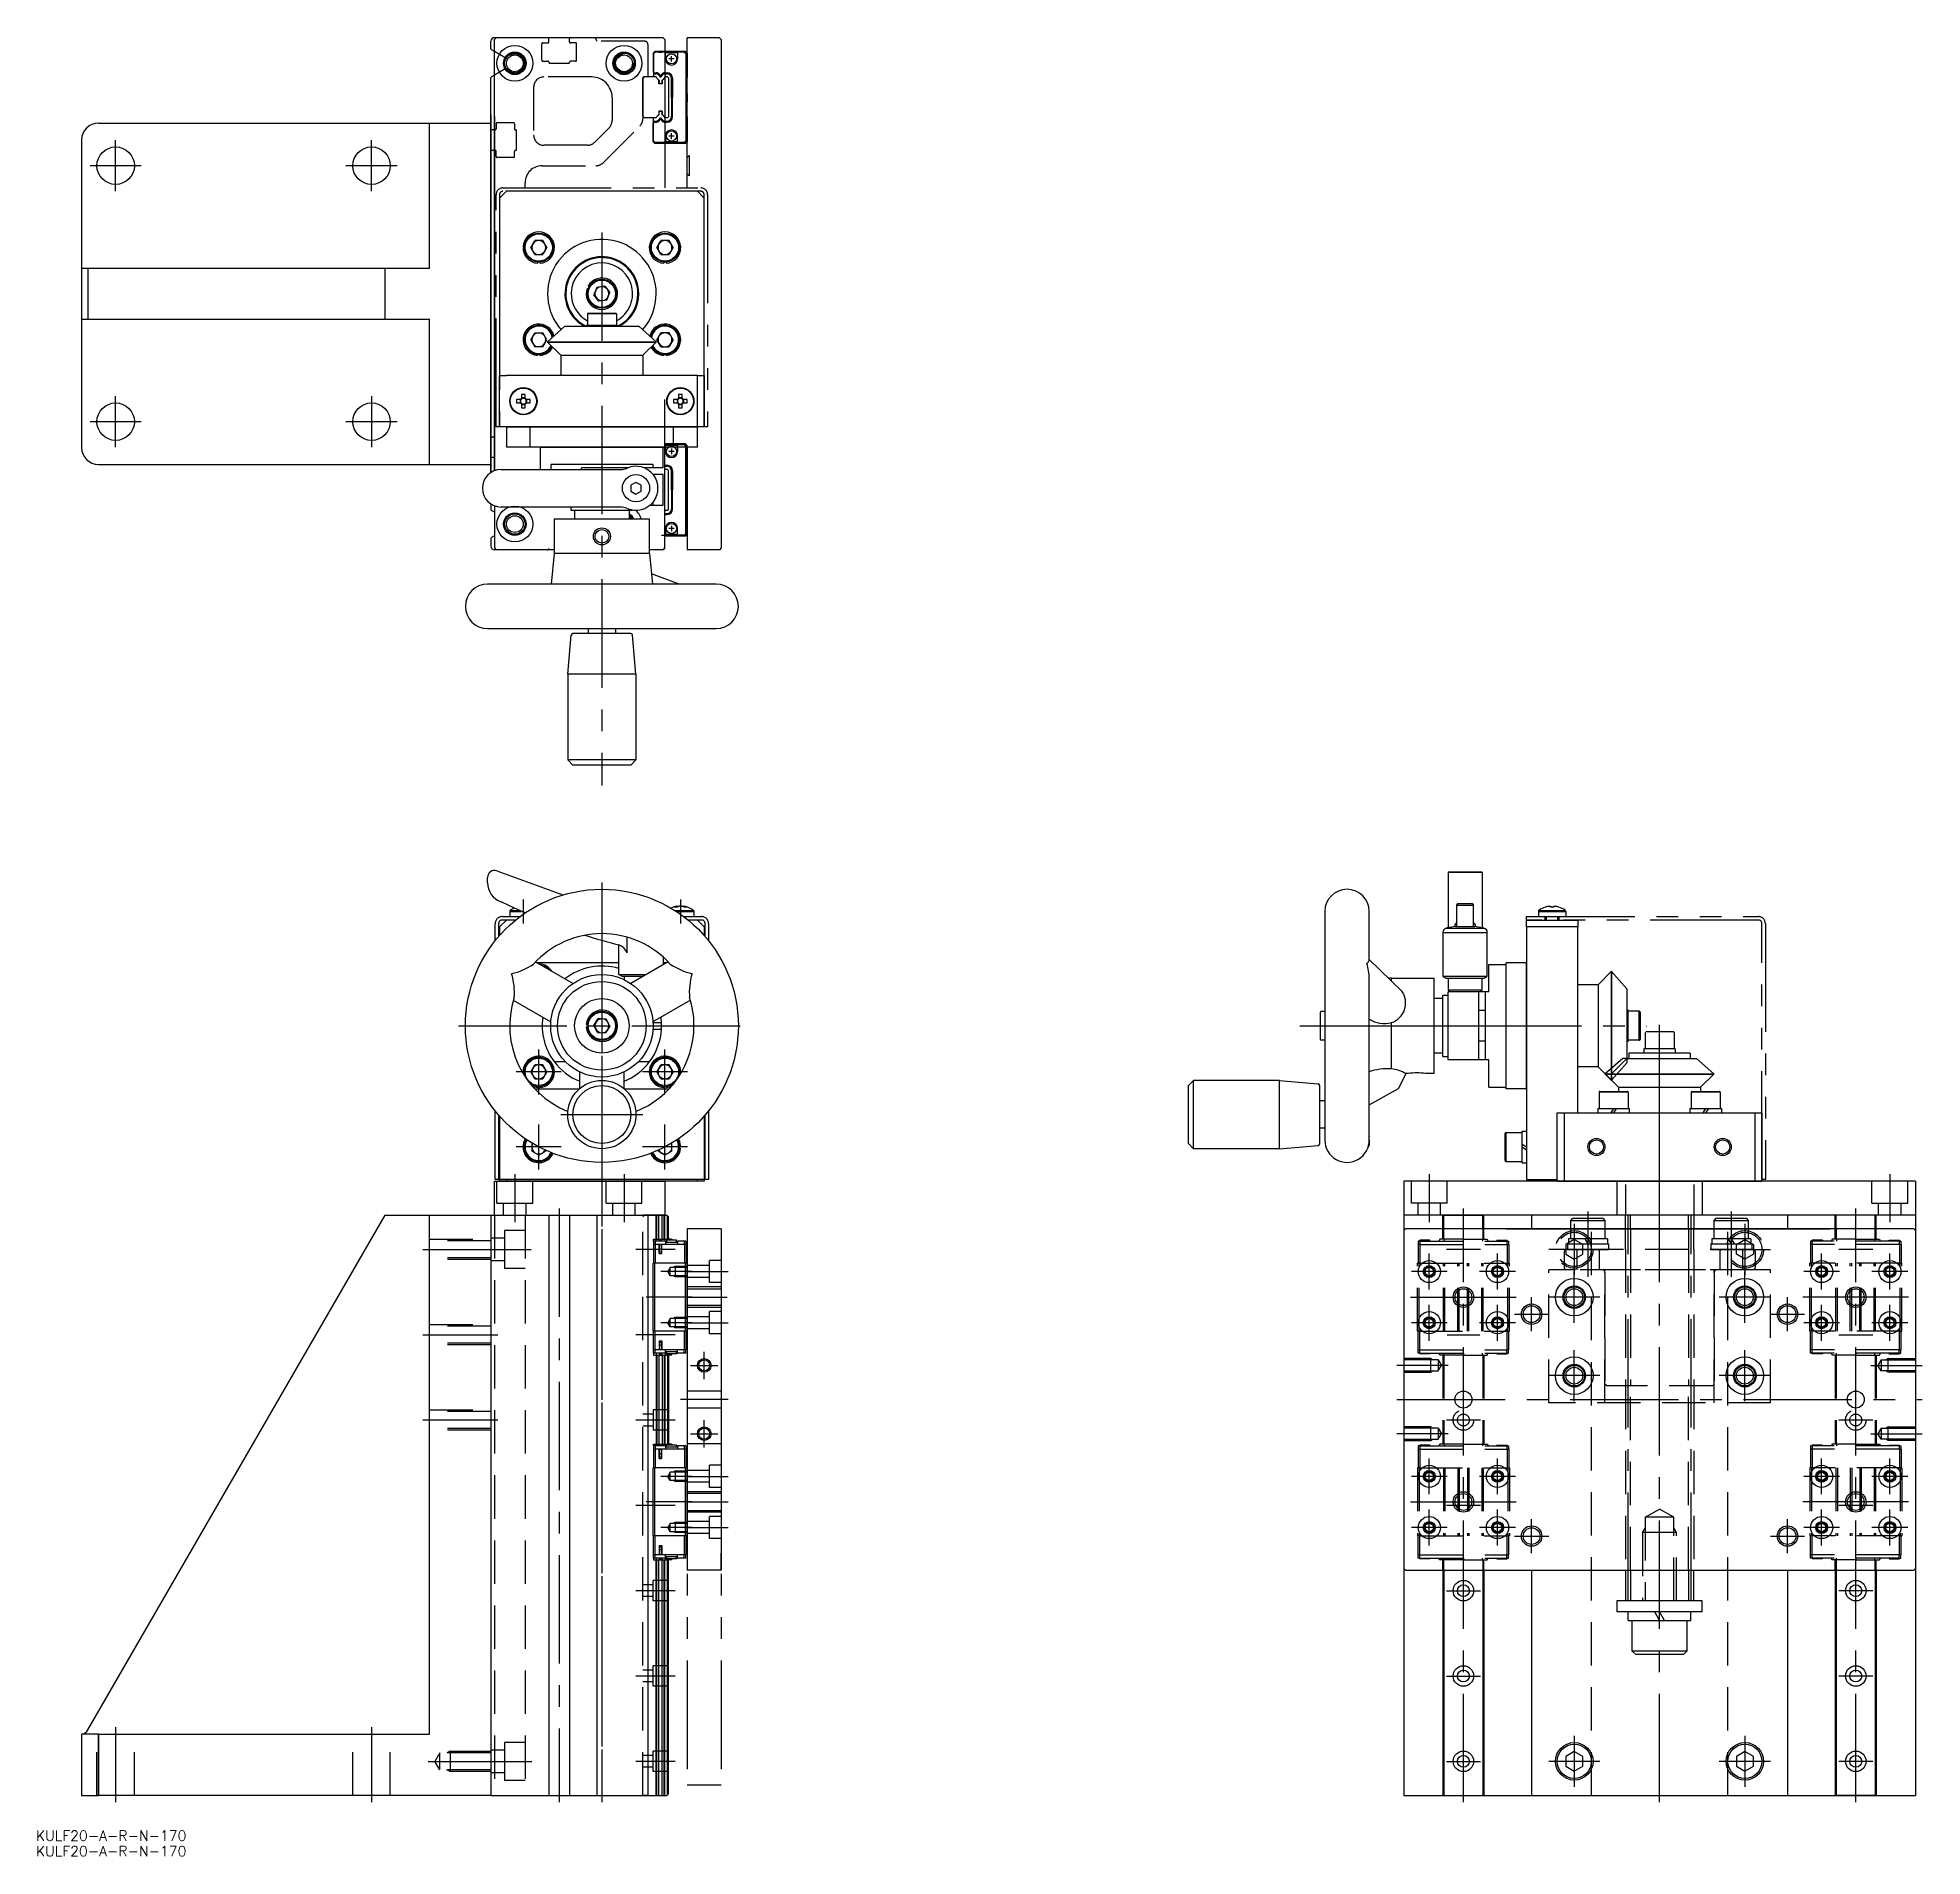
# Model space of a CAD drawing. Extents: x -165 to 387, y -458 to 75.
import ezdxf

# ---------------------------------------------------------------- set-up
doc = ezdxf.new("R2010")
doc.units = 0
for name, pattern in [('CENTER', [50.8, 31.75, -6.35, 6.35, -6.35]), ('DASHED', [19.05, 12.7, -6.35]), ('HIDDEN', [1.905, 1.27, -0.635]), ('PHANTOM', [63.5, 31.75, -6.35, 6.35, -6.35, 6.35, -6.35])]:
    doc.linetypes.add(name, pattern=pattern)
doc.layers.get('0').update_dxf_attribs({"linetype": 'CONTINUOUS'})
doc.layers.add('CENTER', color=1, linetype='CENTER')
doc.layers.add('SCALE', color=7, linetype='CONTINUOUS')
doc.styles.get("Standard").update_dxf_attribs({"font": 'txt.shx', "height": 3, "bigfont": 'bigfont.shx'})

# ---------------------------------------------------------------- blocks, each defined once
blk = doc.blocks.new('*U3')
at = {"color": 7, "linetype": 'CONTINUOUS'}
blk.add_text('KULF20-A-R-N-170', height=3, dxfattribs=at).set_placement((-165.87, -453.27))
blk = doc.blocks.new('*U4')
at = {"color": 7, "linetype": 'CONTINUOUS'}
blk.add_text('KULF20-A-R-N-170', height=3, dxfattribs=at).set_placement((-165.87, -457.82))

msp = doc.modelspace()

# ---------------------------------------------------------------- linework, layer by layer
at = {"color": 7, "linetype": 'CONTINUOUS'}
for p, q in [((-32.5, 71.71), (-32.5, 74)), ((-31, 75), (-31.5, 75)), ((-31.5, 74.5), (-31, 75)), ((-31.5, -51.87), (-31.5, 74.5)), ((18, 75), (-31, 75)), ((18, 75), (18.5, 74.5)), ((18.5, 74.5), (18, 75)), ((18.5, 74.5), (18.5, 31)), ((34.5, 75), (25, 75)), ((33, 75), (25, 75)), ((25, 31), (25, 75)), ((34.5, 75), (33, 75)), ((35, 74.5), (34.5, 75)), ((35, 74.5), (34.5, 75)), ((35, 74.5), (35, -74.5)), ((-31.5, 70.96), (-32.35, 71.45)), ((24.5, 71), (18.5, 71)), ((24.2, 70.8), (18.5, 70.8)), ((18.6, 70.75), (18.5, 70.75)), ((18.6, 68.8), (18.6, 70.75)), ((22.2, 70.55), (18.6, 70.55)), ((21.2, 68.8), (19.6, 68.8)), ((20.4, 68), (20.4, 69.6)), ((22.2, 70.75), (22.2, 68.8)), ((24.1, 70.75), (22.2, 70.75)), ((24.6, 70.25), (24.1, 70.75)), ((24.7, 70.3), (24.2, 70.8)), ((25, 70.5), (24.5, 71)), ((24.6, 70.25), (24.6, 44.75)), ((24.7, 70.3), (24.7, 44.7)), ((25, 70.5), (25, 63.3)), ((-32.5, -52.39), (-32.5, 63.29)), ((-31.5, 64.04), (-32.35, 63.55)), ((19.2, 63.5), (18.5, 63.5)), ((18.51, 64.73), (19.13, 64.73)), ((18.51, 64.73), (18.51, 64.43)), ((18.51, 64.43), (19.13, 64.43)), ((19.13, 64.43), (19.13, 64.73)), ((19.5, 63.2), (19.2, 63.5)), ((19.5, 63.2), (19.5, 51.8)), ((20.43, 57.5), (20.43, 63.13)), ((20.43, 63.13), (20.73, 63.13)), ((20.73, 63.13), (20.73, 57.5)), ((24.75, 62.9), (25, 63.3)), ((24.75, 62.9), (24.75, 52.1)), ((20.43, 57.5), (20.43, 51.87)), ((20.73, 57.5), (20.43, 57.5)), ((20.73, 51.87), (20.73, 57.5)), ((25, 58.7), (24.75, 59.1)), ((25, 56.3), (24.75, 55.9)), ((25, 58.7), (25, 56.3)), ((-147.5, 50), (-32.5, 50)), ((-50.5, 7.5), (-50.5, 50)), ((-32.5, 52.39), (-32.5, -52.39)), ((-31.5, 51.87), (-31.5, -51.87)), ((19.2, 51.5), (18.5, 51.5)), ((18.51, 50.57), (19.13, 50.57)), ((18.51, 50.27), (18.51, 50.57)), ((18.51, 50.27), (19.13, 50.27)), ((19.13, 50.57), (19.13, 50.27)), ((19.5, 51.8), (19.2, 51.5)), ((20.43, 51.87), (20.73, 51.87)), ((24.75, 52.1), (25, 51.7)), ((25, 51.7), (25, 44.5)), ((-152.5, 45), (-152.5, 7.5)), ((-31.5, 48), (-32.2, 48)), ((18.6, 44.25), (18.5, 44.25)), ((24.2, 44.2), (18.5, 44.2)), ((18.6, 46.2), (18.6, 44.25)), ((22.2, 44.45), (18.6, 44.45)), ((21.2, 46.2), (19.6, 46.2)), ((20.4, 45.4), (20.4, 47)), ((22.2, 44.25), (22.2, 46.2)), ((24.1, 44.25), (22.2, 44.25)), ((24.6, 44.75), (24.1, 44.25)), ((24.7, 44.7), (24.2, 44.2)), ((25, 44.5), (24.5, 44)), ((-31.5, 42), (-32.2, 42)), ((24.5, 44), (18.5, 44)), ((-28, 30), (-30, 28)), ((-30, 28), (-30, -24)), ((28, 30), (-28, 30)), ((30, 28), (28, 30)), ((30, -24), (30, 28)), ((-20.86, 13.5), (-19.68, 15.54)), ((-19.68, 11.46), (-20.86, 13.5)), ((-17.32, 15.54), (-19.68, 15.54)), ((-19.68, 11.46), (-17.32, 11.46)), ((-16.14, 13.5), (-17.32, 15.54)), ((-16.14, 13.5), (-17.32, 11.46)), ((16.14, 13.5), (17.32, 15.54)), ((17.32, 11.46), (16.14, 13.5)), ((19.68, 15.54), (17.32, 15.54)), ((17.32, 11.46), (19.68, 11.46)), ((20.86, 13.5), (19.68, 15.54)), ((20.86, 13.5), (19.68, 11.46)), ((-152.5, 7.5), (-150.67, 7.5)), ((-152.5, 7.5), (-152.5, -7.5)), ((-150.67, 7.5), (-150.67, -7.5)), ((-150.67, 7.5), (-63.52, 7.5)), ((-63.52, -7.5), (-63.52, 7.5)), ((-63.52, 7.5), (-50.5, 7.5)), ((-18.83, 9.26), (-18.86, 8.91)), ((-18.17, 9.26), (-18.14, 8.91)), ((18.17, 9.26), (18.14, 8.91)), ((18.83, 9.26), (18.86, 8.91)), ((-4, 1.44), (-4.33, 1.56)), ((-3.72, 2.05), (-4.03, 2.22)), ((-1.45, 1.86), (-2.33, -0.33)), ((0.88, 2.19), (-1.45, 1.86)), ((0.88, 2.19), (2.33, 0.33)), ((1.45, -1.86), (2.33, 0.33)), ((-0.88, -2.19), (-2.33, -0.33)), ((1.45, -1.86), (-0.88, -2.19)), ((-152.5, -7.5), (-150.67, -7.5)), ((-152.5, -7.5), (-152.5, -45)), ((-150.67, -7.5), (-63.52, -7.5)), ((-63.52, -7.5), (-50.5, -7.5)), ((-50.5, -50), (-50.5, -7.5)), ((-10.82, -9.56), (-15.92, -14.07)), ((-10.82, -9.56), (10.82, -9.56)), ((-4.6, -9.2), (4.6, -9.2)), ((-4.6, -9.21), (-4.6, -9.55)), ((4.25, -5.95), (-4.25, -5.95)), ((-4.25, -5.95), (-4.25, -9.2)), ((-4, -5.7), (4, -5.7)), ((4.25, -5.95), (4.25, -9.2)), ((4.6, -9.2), (4.6, -9.56)), ((10.82, -9.56), (15.92, -14.07)), ((-20.86, -13.5), (-19.68, -11.46)), ((-20.86, -13.5), (-19.68, -15.54)), ((-19.68, -11.46), (-17.32, -11.46)), ((-17.32, -15.54), (-19.68, -15.54)), ((-16.14, -13.5), (-17.32, -11.46)), ((-17.32, -15.54), (-16.14, -13.5)), ((-15.92, -14.07), (-15.92, -14.21)), ((-15.92, -14.07), (15.92, -14.07)), ((-15.92, -14.21), (-12, -18)), ((-15.92, -14.21), (15.92, -14.21)), ((15.92, -14.21), (12, -18)), ((15.92, -14.07), (15.92, -14.21)), ((16.14, -13.5), (17.32, -11.46)), ((17.32, -15.54), (16.14, -13.5)), ((19.68, -11.46), (17.32, -11.46)), ((17.32, -15.54), (19.68, -15.54)), ((20.86, -13.5), (19.68, -11.46)), ((20.86, -13.5), (19.68, -15.54)), ((-18.83, -17.74), (-18.86, -18.09)), ((-18.17, -17.74), (-18.14, -18.09)), ((-12, -18), (-12, -24)), ((-12, -18), (12, -18)), ((12, -18), (12, -24)), ((18.17, -17.74), (18.14, -18.09)), ((18.83, -17.74), (18.86, -18.09)), ((-30, -24), (-28, -24)), ((-30, -39), (-30, -24)), ((28, -24), (-28, -24)), ((28, -24), (30, -24)), ((28, -39), (28, -24)), ((30, -24), (30, -39)), ((-23.87, -30.98), (-24.98, -30.98)), ((-24.98, -32.02), (-23.87, -32.02)), ((-23.98, -30.98), (-23.98, -32.02)), ((-23.51, -29.52), (-23.51, -30.63)), ((-22.48, -30.52), (-23.51, -30.52)), ((-23.51, -32.37), (-23.51, -33.48)), ((-23.51, -32.48), (-22.48, -32.48)), ((-22.48, -30.63), (-22.48, -29.52)), ((-22.48, -33.48), (-22.48, -32.37)), ((-21.02, -30.98), (-22.13, -30.98)), ((-22.13, -32.02), (-21.02, -32.02)), ((-22.02, -32.02), (-22.02, -30.98)), ((18.5, -74.5), (18.5, -31)), ((22.13, -30.98), (21.02, -30.98)), ((21.02, -32.02), (22.13, -32.02)), ((22.02, -30.98), (22.02, -32.02)), ((22.48, -29.52), (22.48, -30.63)), ((23.51, -30.52), (22.48, -30.52)), ((22.48, -32.37), (22.48, -33.48)), ((22.48, -32.48), (23.51, -32.48)), ((23.51, -30.63), (23.51, -29.52)), ((23.51, -33.48), (23.51, -32.37)), ((24.98, -30.98), (23.87, -30.98)), ((23.87, -32.02), (24.98, -32.02)), ((23.98, -32.02), (23.98, -30.98)), ((-31.5, -42), (-32.2, -42)), ((-28, -39), (-30, -39)), ((28, -39), (-28, -39)), ((28, -39), (-28, -39)), ((-28, -39), (28, -39)), ((28, -39), (-28, -39)), ((28, -39), (-28, -39)), ((28, -39), (-28, -39)), ((-21.02, -45), (-21.02, -39)), ((24.5, -44), (18.5, -44)), ((21.02, -45), (21.02, -39)), ((25, -44.5), (24.5, -44)), ((30, -39), (28, -39)), ((-31.5, -48), (-32.2, -48)), ((-21.02, -45), (-28, -45)), ((21.02, -45), (-21.02, -45)), ((-18, -51.5), (-18, -45)), ((-18, -45), (18, -45)), ((18, -51), (18, -45)), ((18, -51), (18, -45)), ((24.2, -44.2), (18.5, -44.2)), ((18.6, -44.25), (18.5, -44.25)), ((18.6, -46.2), (18.6, -44.25)), ((22.2, -44.45), (18.6, -44.45)), ((21.2, -46.2), (19.6, -46.2)), ((20.4, -45.4), (20.4, -47)), ((28, -45), (21.02, -45)), ((22.2, -44.25), (22.2, -46.2)), ((24.1, -44.25), (22.2, -44.25)), ((24.6, -44.75), (24.1, -44.25)), ((24.7, -44.7), (24.2, -44.2)), ((24.6, -70.25), (24.6, -44.75)), ((24.6, -70.25), (24.6, -45)), ((24.7, -70.3), (24.7, -44.7)), ((24.7, -70.3), (24.7, -45)), ((25, -51.7), (25, -44.5)), ((25, -45), (25, -75)), ((-147.5, -50), (-50.5, -50)), ((-50.5, -50), (-32.5, -50)), ((-29.5, -51.5), (5.46, -51.5)), ((-14.97, -50), (-14.97, -51.5)), ((14.97, -50), (-14.97, -50)), ((7.65, -51), (-6, -51)), ((-6, -51.5), (-6, -51)), ((18, -51), (12.35, -51)), ((14.97, -50), (14.97, -51)), ((14.97, -50), (14.97, -51)), ((18, -53), (15.05, -53)), ((18, -62), (18, -53)), ((19.2, -51.5), (18.5, -51.5)), ((18.51, -50.27), (19.13, -50.27)), ((18.51, -50.57), (19.13, -50.57)), ((19.13, -50.57), (19.13, -50.27)), ((19.5, -51.8), (19.2, -51.5)), ((19.5, -63.2), (19.5, -51.8)), ((20.43, -51.87), (20.73, -51.87)), ((20.43, -57.5), (20.43, -51.87)), ((20.73, -51.87), (20.73, -57.5)), ((24.75, -52.1), (25, -51.7)), ((24.75, -52.1), (25, -51.7)), ((24.75, -62.9), (24.75, -52.1)), ((24.75, -62.9), (24.75, -52.1)), ((10, -55.27), (8.5, -56.13)), ((8.5, -56.13), (8.5, -57.87)), ((8.5, -57.87), (10, -58.73)), ((11.5, -56.13), (10, -55.27)), ((10, -58.73), (11.5, -57.87)), ((11.5, -57.87), (11.5, -56.13)), ((20.73, -57.5), (20.43, -57.5)), ((20.43, -57.5), (20.43, -63.13)), ((20.73, -63.13), (20.73, -57.5)), ((25, -56.3), (24.75, -55.9)), ((25, -56.3), (24.75, -55.9)), ((25, -58.7), (24.75, -59.1)), ((25, -58.7), (24.75, -59.1)), ((25, -58.7), (25, -56.3)), ((25, -58.7), (25, -56.3)), ((-32.5, -61.61), (-32.5, -63.29)), ((-31.5, -64.04), (-32.35, -63.55)), ((-31.5, -62.13), (-31.5, -74.5)), ((5.46, -62.5), (-29.5, -62.5)), ((14, -66.1), (-14, -66.1)), ((-14, -66.1), (-14, -76.1)), ((-9, -63.5), (-9, -62.5)), ((9, -63.5), (-9, -63.5)), ((-8, -63.5), (-8, -66.1)), ((8, -66.1), (-8, -66.1)), ((8, -63.5), (8, -66.1)), ((9, -63.5), (9, -63.37)), ((9, -63.5), (9, -63.37)), ((14, -76.1), (14, -66.1)), ((14.06, -62), (18, -62)), ((14.97, -61.1), (14.97, -62)), ((19.2, -63.5), (18.5, -63.5)), ((18.51, -64.43), (19.13, -64.43)), ((18.51, -64.73), (19.13, -64.73)), ((19.13, -64.43), (19.13, -64.73)), ((19.5, -63.2), (19.2, -63.5)), ((20.43, -63.13), (20.73, -63.13)), ((24.75, -62.9), (25, -63.3)), ((25, -70.5), (25, -63.3)), ((-32.5, -71.71), (-32.5, -74)), ((-31.5, -70.96), (-32.35, -71.45)), ((18.6, -70.75), (18.5, -70.75)), ((24.2, -70.8), (18.5, -70.8)), ((24.5, -71), (18.5, -71)), ((18.6, -68.8), (18.6, -70.75)), ((22.2, -70.55), (18.6, -70.55)), ((21.2, -68.8), (19.6, -68.8)), ((20.4, -68), (20.4, -69.6)), ((22.2, -70.75), (22.2, -68.8)), ((24.1, -70.75), (22.2, -70.75)), ((24.6, -70.25), (24.1, -70.75)), ((24.7, -70.3), (24.2, -70.8)), ((25, -70.5), (24.5, -71)), ((-31.5, -74.5), (-31, -75)), ((-31.5, -74.5), (-31, -75)), ((-31, -75), (-31.5, -75)), ((-31, -75), (-31.5, -75)), ((-14, -75), (-31, -75)), ((-14, -76.1), (-14.84, -85.1)), ((14, -76.1), (-14, -76.1)), ((18, -75), (14, -75)), ((14, -76.1), (14.84, -85.1)), ((18.5, -74.5), (18, -75)), ((18, -75), (18.5, -74.5)), ((33, -75), (25, -75)), ((34.5, -75), (33, -75)), ((35, -74.5), (34.5, -75)), ((22.61, -85.1), (14.56, -82.09)), ((33.5, -85.1), (-33.5, -85.1)), ((-33.5, -98.1), (33.5, -98.1)), ((-4, -98.1), (-4, -99.6)), ((4, -98.1), (4, -99.6)), ((-10, -111.43), (-9, -100.06)), ((8.51, -99.6), (-8.51, -99.6)), ((10, -111.43), (9, -100.06)), ((10, -111.43), (-10, -111.43)), ((-10, -111.43), (-10, -136.6)), ((10, -111.43), (10, -136.6)), ((10, -136.6), (-10, -136.6)), ((-8.5, -138.1), (-10, -136.6)), ((10, -136.6), (8.5, -138.1)), ((8.5, -138.1), (-8.5, -138.1)), ((-33.5, -172.58), (-33.5, -171)), ((-30.82, -169.12), (-11.44, -176.17)), ((248, -169.5), (248, -169.62)), ((248, -169.62), (248, -185.88)), ((258, -169.62), (248, -169.62)), ((258, -169.5), (258, -169.62)), ((258, -169.62), (258, -185.88)), ((-27, -180.96), (-23.64, -180.96)), ((-27, -180.96), (-27, -182.5)), ((-26.85, -180.67), (-24.3, -180.67)), ((21.34, -180.67), (25.94, -180.67)), ((21.79, -180.96), (26.06, -180.96)), ((21.99, -179.48), (22.05, -179.48)), ((22.83, -179.48), (22.67, -179.48)), ((22.83, -179.48), (23.33, -179.48)), ((24, -179.48), (23.95, -179.48)), ((24, -179.48), (24.01, -179.48)), ((25.94, -180.67), (26.85, -180.67)), ((26.06, -180.96), (27, -180.96)), ((27, -180.96), (27, -182.5)), ((211.9, -181), (211.9, -248)), ((224.9, -195.12), (224.9, -181)), ((250.5, -179.2), (255.5, -179.2)), ((251, -178.7), (255, -178.7)), ((274.5, -180.96), (274.5, -182.5)), ((274.5, -180.96), (278.5, -180.96)), ((274.65, -180.67), (278.5, -180.67)), ((276.52, -179.73), (276.51, -179.71)), ((277.63, -179.48), (277.99, -179.48)), ((277.99, -179.48), (277.99, -179.73)), ((278.5, -180.67), (282.35, -180.67)), ((278.5, -180.96), (282.5, -180.96)), ((279.02, -179.48), (279.37, -179.48)), ((279.02, -179.73), (279.02, -179.48)), ((280.49, -179.71), (280.48, -179.73)), ((282.5, -180.96), (282.5, -182.5)), ((-28, -183.5), (-30, -185.5)), ((-30, -185.5), (-30, -188.04)), ((-25.28, -183.5), (-28, -183.5)), ((30, -185.5), (28, -183.5)), ((30, -185.5), (30, -188.04)), ((246.5, -187.14), (259.5, -187.14)), ((247.47, -185.88), (258.53, -185.88)), ((250.16, -185.38), (255.84, -185.38)), ((271, -185.5), (271, -183.5)), ((271, -183.5), (286, -183.5)), ((286, -185.5), (271, -185.5)), ((271, -185.5), (271, -259.5)), ((274.5, -182.5), (278.5, -182.5)), ((276.5, -183.5), (276.5, -182.7)), ((278.5, -182.5), (282.5, -182.5)), ((280.5, -182.7), (280.5, -183.5)), ((286, -183.5), (286, -185.5)), ((286, -240), (286, -185.5)), ((5, -199.5), (5, -190.8)), ((7.35, -188.52), (7.35, -193.14)), ((-19.45, -195.77), (-8.46, -202.11)), ((5, -196), (-19.04, -196)), ((19.45, -195.77), (8.46, -202.11)), ((18, -194.38), (18, -196.6)), ((19.04, -196), (18, -196)), ((18.35, -196.4), (18, -196.43)), ((234.43, -204.31), (224.9, -195.12)), ((260, -196.5), (265, -196.5)), ((260, -204.5), (260, -196.5)), ((265, -233), (265, -196)), ((271, -233), (271, -196)), ((295.79, -198.57), (292, -202.5)), ((295.93, -198.57), (295.79, -198.57)), ((295.79, -198.57), (295.79, -214.5)), ((300.44, -203.68), (295.93, -198.57)), ((295.93, -198.57), (295.93, -214.5)), ((5, -199.5), (12.98, -199.5)), ((5.87, -200), (5, -199.5)), ((5.87, -200), (12.11, -200)), ((6.5, -200), (6.5, -200.98)), ((224.9, -247.86), (224.9, -200.61)), ((231.4, -200.5), (230.39, -200.41)), ((231.4, -200.5), (243.9, -200.5)), ((231.4, -201.39), (231.4, -200.5)), ((243.9, -228.5), (243.9, -200.5)), ((246.5, -200), (259.5, -200)), ((247.37, -200.5), (258.63, -200.5)), ((248, -204), (258, -204)), ((292, -202.5), (286, -202.5)), ((292, -202.5), (292, -214.5)), ((300.44, -203.68), (300.44, -214.5)), ((-25.95, -207.03), (-14.96, -213.37)), ((25.95, -207.03), (14.96, -213.37)), ((246.5, -206.5), (243.9, -206.5)), ((246.5, -205.5), (248, -205.5)), ((246.5, -223.5), (246.5, -205.5)), ((248, -224.5), (248, -204.5)), ((248, -223.5), (248, -205.5)), ((257, -224.5), (257, -204.5)), ((259, -224.5), (259, -204.5)), ((-4.24, -214.17), (-4.59, -214.14)), ((-4.24, -214.83), (-4.59, -214.86)), ((-2.35, -214.38), (-1.07, -212.4)), ((-1.29, -216.48), (-2.35, -214.38)), ((1.29, -212.52), (-1.07, -212.4)), ((2.35, -214.62), (1.07, -216.6)), ((2.35, -214.62), (1.29, -212.52)), ((14.97, -213.5), (17.47, -213.5)), ((17.47, -215.5), (17.47, -213.5)), ((210.6, -218.5), (210.6, -210.5)), ((210.85, -210.25), (211.9, -210.25)), ((231.4, -227.06), (231.4, -213.57)), ((292, -214.5), (292, -226.5)), ((295.79, -214.5), (295.79, -230.42)), ((295.93, -214.5), (295.93, -230.42)), ((300.8, -209.9), (300.44, -209.9)), ((300.44, -214.5), (300.44, -224.06)), ((300.8, -219.1), (300.8, -209.9)), ((304.05, -210.25), (300.8, -210.25)), ((304.05, -218.75), (304.05, -210.25)), ((304.3, -210.5), (304.3, -218.5)), ((-1.29, -216.48), (1.07, -216.6)), ((14.97, -215.5), (17.47, -215.5)), ((211.9, -218.75), (210.85, -218.75)), ((300.8, -219.1), (300.44, -219.1)), ((304.05, -218.75), (300.8, -218.75)), ((305.75, -216.45), (305.75, -221.2)), ((306, -216.2), (314, -216.2)), ((314.25, -216.45), (314.25, -221.2)), ((-20.86, -228), (-19.68, -225.96)), ((-17.32, -225.96), (-19.68, -225.96)), ((-16.14, -228), (-17.32, -225.96)), ((-14, -225), (-10.71, -225)), ((10.71, -225), (14, -225)), ((16.14, -228), (17.32, -225.96)), ((19.68, -225.96), (17.32, -225.96)), ((20.86, -228), (19.68, -225.96)), ((246.5, -222.5), (243.9, -222.5)), ((246.5, -223.5), (248, -223.5)), ((260, -232.5), (260, -224.5)), ((300.44, -224.06), (295.93, -228.57)), ((300.44, -224.06), (320.82, -224.06)), ((301, -222.5), (301, -224.06)), ((319, -222.5), (301, -222.5)), ((305.4, -221.2), (305.4, -222.5)), ((314.6, -221.2), (305.4, -221.2)), ((314.6, -221.2), (314.6, -222.5)), ((319, -222.5), (319, -224.06)), ((325.92, -228.57), (320.82, -224.06)), ((-19.68, -230.04), (-20.86, -228)), ((-19.68, -230.04), (-17.32, -230.04)), ((-16.14, -228), (-17.32, -230.04)), ((-6.5, -232.9), (-6.5, -228.02)), ((6.5, -232.9), (6.5, -228.02)), ((17.32, -230.04), (16.14, -228)), ((17.32, -230.04), (19.68, -230.04)), ((20.86, -228), (19.68, -230.04)), ((171.9, -232.02), (173.4, -230.52)), ((198.57, -230.52), (173.4, -230.52)), ((173.4, -250.52), (173.4, -230.52)), ((198.57, -230.52), (209.94, -231.52)), ((198.57, -250.52), (198.57, -230.52)), ((233.47, -232.83), (235.7, -228.5)), ((236.4, -228.5), (235.7, -228.5)), ((243.9, -228.5), (241.4, -228.5)), ((292, -226.5), (286, -226.5)), ((292, -226.5), (298, -232.5)), ((294.08, -228.57), (294.08, -228.71)), ((294.08, -228.57), (325.92, -228.57)), ((294.08, -228.71), (295.79, -230.42)), ((294.08, -228.71), (325.92, -228.71)), ((295.79, -230.42), (295.93, -230.42)), ((322, -232.5), (325.92, -228.71)), ((325.92, -228.71), (325.92, -228.57)), ((-19.67, -233), (-6.61, -233)), ((-18.83, -232.24), (-18.86, -232.59)), ((-18.17, -232.24), (-18.14, -232.59)), ((6.61, -233), (19.67, -233)), ((18.17, -232.24), (18.14, -232.59)), ((18.83, -232.24), (18.86, -232.59)), ((171.9, -249.02), (171.9, -232.02)), ((210.4, -249.03), (210.4, -232.02)), ((211.9, -236.52), (210.4, -236.52)), ((224.9, -237.67), (233.47, -232.83)), ((260, -232.5), (265, -232.5)), ((300.75, -233.95), (292.25, -233.95)), ((292.25, -233.95), (292.25, -238.7)), ((292.5, -233.7), (300.5, -233.7)), ((298, -232.5), (298, -233.7)), ((298, -232.5), (322, -232.5)), ((300.75, -233.95), (300.75, -238.7)), ((327.75, -233.95), (319.25, -233.95)), ((319.25, -233.95), (319.25, -238.7)), ((319.5, -233.7), (327.5, -233.7)), ((322, -232.5), (322, -233.7)), ((327.75, -233.95), (327.75, -238.7)), ((-30, -240.96), (-30, -259.5)), ((30, -240.96), (30, -259.5)), ((280, -240), (286, -240)), ((280, -259.5), (280, -240)), ((282, -240), (282, -260)), ((282, -240), (338, -240)), ((291.91, -238.7), (291.91, -240)), ((291.91, -238.7), (301.1, -238.7)), ((296.48, -238.7), (295.67, -240)), ((297.29, -238.7), (296.48, -240)), ((301.1, -238.7), (301.1, -240)), ((318.91, -238.7), (318.91, -240)), ((318.91, -238.7), (328.1, -238.7)), ((323.5, -238.7), (322.69, -240)), ((324.31, -238.7), (323.5, -240)), ((328.1, -238.7), (328.1, -240)), ((338, -240), (340, -240)), ((338, -260), (338, -240)), ((340, -240), (340, -260)), ((211.9, -244.52), (210.4, -244.52)), ((224.9, -247.86), (224.85, -246.96)), ((224.85, -246.96), (224.9, -247.02)), ((224.9, -247.86), (224.9, -249.57)), ((264.7, -250), (264.7, -246)), ((264.95, -245.75), (264.95, -250)), ((264.95, -245.75), (269.7, -245.75)), ((269.7, -245.4), (271, -245.4)), ((269.7, -254.6), (269.7, -245.4)), ((-20.54, -248.82), (-20.54, -251.18)), ((-18.5, -252.36), (-20.54, -251.18)), ((-16.46, -251.18), (-18.5, -252.36)), ((-16.46, -251.18), (-16.46, -250.96)), ((16.46, -250.96), (16.46, -251.18)), ((18.5, -252.36), (16.46, -251.18)), ((20.54, -251.18), (18.5, -252.36)), ((20.54, -251.18), (20.54, -248.82)), ((22.74, -249.67), (23.09, -249.64)), ((22.74, -250.33), (23.09, -250.36)), ((173.4, -250.52), (171.9, -249.02)), ((198.57, -250.52), (173.4, -250.52)), ((198.57, -250.52), (209.94, -249.53)), ((224.18, -250.96), (224.9, -249.57)), ((264.7, -254), (264.7, -250)), ((264.95, -250), (264.95, -254.25)), ((269.7, -249.19), (271, -250)), ((269.7, -250), (271, -250.81)), ((30, -259.5), (-30, -259.5)), ((-30, -260), (-30, -259.5)), ((-28, -259.5), (-28, -260)), ((28, -260), (28, -259.5)), ((30, -259.5), (30, -260)), ((264.95, -254.25), (269.7, -254.25)), ((269.7, -254.6), (271, -254.6)), ((271, -259.5), (280, -259.5)), ((280, -260), (280, -259.5)), ((-31.5, -260), (18.5, -260)), ((-31.5, -270), (-31.5, -260)), ((-28, -260), (-30, -260)), ((28, -260), (-28, -260)), ((18.5, -260), (18.5, -270)), ((30, -260), (28, -260)), ((385, -260), (235, -260)), ((235, -260), (235, -440)), ((280, -260), (340, -260)), ((340, -260), (282, -260)), ((385, -260), (385, -440)), ((-150.67, -420.8), (-63.52, -270)), ((-63.52, -270), (-32.5, -270)), ((-63.52, -270), (-50.5, -270)), ((-50.5, -422), (-50.5, -270)), ((-50.5, -270), (-32.5, -270)), ((-32.5, -270), (-32.5, -440)), ((-32.5, -270), (-32.5, -440)), ((-32.5, -270), (19, -270)), ((-32.5, -270), (-15.8, -270)), ((-31.5, -270), (18.5, -270)), ((-15.5, -270), (-15.5, -440)), ((-9.5, -270), (-9.5, -440)), ((-9.2, -270), (-2.5, -270)), ((-1.5, -270), (-1.5, -440)), ((12, -270), (12.49, -270)), ((12.5, -270), (12, -270)), ((12.49, -270), (15.95, -270)), ((15.95, -270), (12.5, -270)), ((13.5, -270), (13.5, -440)), ((15.94, -277.05), (15.94, -270)), ((15.95, -270), (18.5, -270)), ((18.55, -270), (15.95, -270)), ((16.15, -277.05), (16.15, -270)), ((16.7, -277.05), (16.7, -270)), ((17.7, -277.05), (17.7, -270)), ((18.25, -277.05), (18.25, -270)), ((18.46, -277.05), (18.46, -270)), ((18.5, -270), (18.55, -270)), ((19.5, -270.5), (19, -270)), ((19.2, -277.05), (19.2, -270.2)), ((19.5, -277.05), (19.5, -270.5)), ((385, -270), (235, -270)), ((246.5, -270), (258.5, -270)), ((246.5, -274), (246.5, -270)), ((246.8, -274), (246.8, -270)), ((258.2, -274), (258.2, -270)), ((258.5, -274), (258.5, -270)), ((272.5, -270), (272.5, -274)), ((300, -274), (300, -270)), ((301.5, -274), (301.5, -270)), ((318.5, -274), (318.5, -270)), ((320, -270), (320, -274)), ((347.5, -270), (347.5, -274)), ((373.5, -270), (361.5, -270)), ((361.5, -274), (361.5, -270)), ((361.8, -274), (361.8, -270)), ((373.2, -274), (373.2, -270)), ((373.5, -274), (373.5, -270)), ((25, -274), (25, -374)), ((35, -274), (25, -274)), ((35, -274), (35, -369)), ((35, -274), (35, -374)), ((235.5, -274), (235, -274.5)), ((235.5, -274), (235, -274.5)), ((235, -274.5), (235, -373.5)), ((235, -274.5), (235, -373.5)), ((384.5, -274), (235.5, -274)), ((384.5, -274), (235.5, -274)), ((265, -274), (260, -274)), ((265, -274), (355, -274)), ((284, -271.5), (284.6, -270.9)), ((284, -271.5), (294, -271.5)), ((284, -274), (284, -271.5)), ((284.6, -270.9), (293.4, -270.9)), ((293.4, -270.9), (294, -271.5)), ((294, -271.5), (294, -274)), ((326, -271.5), (326.6, -270.9)), ((326, -271.5), (336, -271.5)), ((326, -274), (326, -271.5)), ((326.6, -270.9), (335.4, -270.9)), ((335.4, -270.9), (336, -271.5)), ((336, -271.5), (336, -274)), ((355, -274), (360, -274)), ((384.5, -274), (385, -274.5)), ((384.5, -274), (385, -274.5)), ((385, -274.5), (385, -373.5)), ((385, -274.5), (385, -373.5)), ((15.1, -277.05), (15.89, -277.05)), ((15.1, -277.55), (15.1, -277.05)), ((15.6, -277.55), (15.1, -277.55)), ((15.1, -277.55), (15.1, -278.55)), ((15.6, -278.55), (15.1, -278.55)), ((15.1, -278.55), (15.1, -284.05)), ((18.6, -277.55), (15.6, -277.55)), ((15.6, -277.55), (15.6, -278.55)), ((16.8, -278.55), (15.6, -278.55)), ((15.6, -278.55), (15.6, -284.05)), ((15.89, -277.05), (16.76, -277.05)), ((15.89, -277.55), (15.89, -277.05)), ((16.76, -277.05), (16.85, -277.05)), ((17.02, -277.55), (16.76, -277.05)), ((17.6, -278.55), (16.8, -278.55)), ((16.8, -281.25), (16.8, -278.55)), ((16.8, -279.35), (16.85, -279.35)), ((16.8, -279.81), (16.85, -279.81)), ((16.8, -281.25), (17.6, -281.25)), ((16.85, -277.05), (17.55, -277.05)), ((17.11, -277.55), (16.85, -277.05)), ((16.85, -278.9), (16.85, -279.95)), ((16.85, -279.95), (16.85, -280.75)), ((16.85, -279.95), (17.2, -279.95)), ((16.85, -280.75), (17.2, -280.75)), ((17.11, -277.55), (17.11, -277.55)), ((17.2, -279.95), (17.55, -279.95)), ((17.2, -280.75), (17.55, -280.75)), ((17.29, -277.55), (17.55, -277.05)), ((17.38, -277.55), (17.64, -277.05)), ((17.55, -277.05), (17.64, -277.05)), ((17.55, -279.95), (17.55, -278.9)), ((17.55, -279.35), (17.6, -279.35)), ((17.55, -279.81), (17.6, -279.81)), ((17.55, -280.75), (17.55, -279.95)), ((24.2, -278.55), (17.6, -278.55)), ((17.6, -281.25), (17.6, -278.55)), ((17.64, -277.05), (18.51, -277.05)), ((18.51, -277.05), (19.13, -277.05)), ((18.51, -277.55), (18.51, -277.05)), ((18.6, -277.55), (18.9, -277.55)), ((18.6, -277.55), (18.6, -278.55)), ((22.2, -277.95), (18.6, -277.95)), ((21.9, -277.35), (18.9, -277.35)), ((18.9, -277.35), (18.9, -277.95)), ((20.43, -277.05), (19.13, -277.05)), ((19.13, -277.05), (19.13, -277.35)), ((20.43, -277.05), (20.61, -277.35)), ((21.9, -277.95), (21.9, -277.35)), ((21.9, -277.55), (22.2, -277.55)), ((22.2, -277.55), (22.2, -278.55)), ((24.1, -277.55), (22.2, -277.55)), ((24.6, -277.55), (24.1, -277.55)), ((24.1, -277.55), (24.1, -278.55)), ((24.7, -278.55), (24.2, -278.55)), ((24.2, -278.55), (24.2, -284.05)), ((24.6, -277.55), (24.6, -278.55)), ((24.7, -278.55), (24.7, -284.05)), ((15, -303.95), (15, -284.05)), ((15.5, -284.05), (15, -284.05)), ((15.5, -303.95), (15.5, -284.05)), ((24.5, -284.05), (15.5, -284.05)), ((24.5, -303.95), (24.5, -284.05)), ((25, -284.05), (24.5, -284.05)), ((25, -303.95), (25, -284.05)), ((15.5, -303.95), (15, -303.95)), ((15.1, -309.45), (15.1, -303.95)), ((24.5, -303.95), (15.5, -303.95)), ((15.6, -309.45), (15.6, -303.95)), ((16.8, -306.75), (16.8, -309.45)), ((16.8, -306.75), (17.6, -306.75)), ((16.8, -308.19), (16.85, -308.19)), ((16.8, -308.65), (16.85, -308.65)), ((17.2, -307.25), (16.85, -307.25)), ((16.85, -307.25), (16.85, -308.05)), ((16.85, -308.05), (16.85, -309.1)), ((17.2, -308.05), (16.85, -308.05)), ((17.55, -307.25), (17.2, -307.25)), ((17.55, -308.05), (17.2, -308.05)), ((17.55, -308.05), (17.55, -307.25)), ((17.55, -309.1), (17.55, -308.05)), ((17.55, -308.19), (17.6, -308.19)), ((17.55, -308.65), (17.6, -308.65)), ((17.6, -306.75), (17.6, -309.45)), ((24.2, -309.45), (24.2, -303.95)), ((25, -303.95), (24.5, -303.95)), ((24.7, -309.45), (24.7, -303.95)), ((15.6, -309.45), (15.1, -309.45)), ((15.1, -310.45), (15.1, -309.45)), ((15.6, -310.45), (15.1, -310.45)), ((15.1, -310.45), (15.1, -310.95)), ((15.1, -310.95), (15.89, -310.95)), ((16.8, -309.45), (15.6, -309.45)), ((15.6, -310.45), (15.6, -309.45)), ((18.6, -310.45), (15.6, -310.45)), ((15.89, -310.45), (15.89, -310.95)), ((15.89, -310.95), (16.76, -310.95)), ((15.94, -310.95), (15.94, -337.05)), ((16.15, -310.95), (16.15, -337.05)), ((16.7, -310.95), (16.7, -337.05)), ((17.02, -310.45), (16.76, -310.95)), ((16.76, -310.95), (16.85, -310.95)), ((17.6, -309.45), (16.8, -309.45)), ((17.11, -310.45), (16.85, -310.95)), ((16.85, -310.95), (17.55, -310.95)), ((17.11, -310.45), (17.11, -310.45)), ((17.29, -310.45), (17.55, -310.95)), ((17.38, -310.45), (17.64, -310.95)), ((17.55, -310.95), (17.64, -310.95)), ((24.2, -309.45), (17.6, -309.45)), ((17.64, -310.95), (18.51, -310.95)), ((17.7, -310.95), (17.7, -337.05)), ((18.25, -310.95), (18.25, -337.05)), ((18.46, -310.95), (18.46, -337.05)), ((18.51, -310.45), (18.51, -310.95)), ((18.51, -310.95), (19.13, -310.95)), ((18.6, -310.45), (18.6, -309.45)), ((22.2, -310.05), (18.6, -310.05)), ((18.6, -310.45), (18.9, -310.45)), ((18.9, -310.05), (18.9, -310.65)), ((21.9, -310.65), (18.9, -310.65)), ((19.13, -310.95), (19.13, -310.65)), ((20.43, -310.95), (19.13, -310.95)), ((19.2, -310.95), (19.2, -337.05)), ((19.5, -310.95), (19.5, -337.05)), ((20.43, -310.95), (20.61, -310.65)), ((21.9, -310.65), (21.9, -310.05)), ((21.9, -310.45), (22.2, -310.45)), ((22.2, -310.45), (22.2, -309.45)), ((24.1, -310.45), (22.2, -310.45)), ((24.1, -310.45), (24.1, -309.45)), ((24.6, -310.45), (24.1, -310.45)), ((24.7, -309.45), (24.2, -309.45)), ((24.6, -310.45), (24.6, -309.45)), ((15.1, -337.05), (15.89, -337.05)), ((15.1, -337.55), (15.1, -337.05)), ((15.6, -337.55), (15.1, -337.55)), ((15.1, -337.55), (15.1, -338.55)), ((15.6, -338.55), (15.1, -338.55)), ((15.1, -338.55), (15.1, -344.05)), ((18.6, -337.55), (15.6, -337.55)), ((15.6, -337.55), (15.6, -338.55)), ((16.8, -338.55), (15.6, -338.55)), ((15.6, -338.55), (15.6, -344.05)), ((15.89, -337.55), (15.89, -337.05)), ((15.89, -337.05), (16.76, -337.05)), ((16.76, -337.05), (16.85, -337.05)), ((17.02, -337.55), (16.76, -337.05)), ((16.8, -341.25), (16.8, -338.55)), ((17.6, -338.55), (16.8, -338.55)), ((16.8, -339.35), (16.85, -339.35)), ((16.8, -339.81), (16.85, -339.81)), ((16.8, -341.25), (17.6, -341.25)), ((16.85, -337.05), (17.55, -337.05)), ((17.11, -337.55), (16.85, -337.05)), ((16.85, -338.9), (16.85, -339.95)), ((16.85, -339.95), (16.85, -340.75)), ((16.85, -339.95), (17.2, -339.95)), ((16.85, -340.75), (17.2, -340.75)), ((17.11, -337.55), (17.11, -337.55)), ((17.2, -339.95), (17.55, -339.95)), ((17.2, -340.75), (17.55, -340.75)), ((17.29, -337.55), (17.55, -337.05)), ((17.38, -337.55), (17.64, -337.05)), ((17.55, -337.05), (17.64, -337.05)), ((17.55, -339.95), (17.55, -338.9)), ((17.55, -339.35), (17.6, -339.35)), ((17.55, -339.81), (17.6, -339.81)), ((17.55, -340.75), (17.55, -339.95)), ((24.2, -338.55), (17.6, -338.55)), ((17.6, -341.25), (17.6, -338.55)), ((17.64, -337.05), (18.51, -337.05)), ((18.51, -337.55), (18.51, -337.05)), ((18.51, -337.05), (19.13, -337.05)), ((18.6, -337.55), (18.9, -337.55)), ((18.6, -337.55), (18.6, -338.55)), ((22.2, -337.95), (18.6, -337.95)), ((21.9, -337.35), (18.9, -337.35)), ((18.9, -337.35), (18.9, -337.95)), ((20.43, -337.05), (19.13, -337.05)), ((19.13, -337.05), (19.13, -337.35)), ((20.43, -337.05), (20.61, -337.35)), ((21.9, -337.95), (21.9, -337.35)), ((21.9, -337.55), (22.2, -337.55)), ((22.2, -337.55), (22.2, -338.55)), ((24.1, -337.55), (22.2, -337.55)), ((24.6, -337.55), (24.1, -337.55)), ((24.1, -337.55), (24.1, -338.55)), ((24.7, -338.55), (24.2, -338.55)), ((24.2, -338.55), (24.2, -344.05)), ((24.6, -337.55), (24.6, -338.55)), ((24.7, -338.55), (24.7, -344.05)), ((15, -363.95), (15, -344.05)), ((15.5, -344.05), (15, -344.05)), ((15.5, -363.95), (15.5, -344.05)), ((24.5, -344.05), (15.5, -344.05)), ((24.5, -363.95), (24.5, -344.05)), ((25, -344.05), (24.5, -344.05)), ((25, -363.95), (25, -344.05)), ((15.5, -363.95), (15, -363.95)), ((15.1, -369.45), (15.1, -363.95)), ((24.5, -363.95), (15.5, -363.95)), ((15.6, -369.45), (15.6, -363.95)), ((24.2, -369.45), (24.2, -363.95)), ((25, -363.95), (24.5, -363.95)), ((24.7, -369.45), (24.7, -363.95)), ((15.1, -370.45), (15.1, -369.45)), ((15.6, -369.45), (15.1, -369.45)), ((15.6, -370.45), (15.6, -369.45)), ((16.8, -369.45), (15.6, -369.45)), ((16.8, -366.75), (17.6, -366.75)), ((16.8, -366.75), (16.8, -369.45)), ((16.8, -368.19), (16.85, -368.19)), ((16.8, -368.65), (16.85, -368.65)), ((17.6, -369.45), (16.8, -369.45)), ((16.85, -367.25), (16.85, -368.05)), ((17.2, -367.25), (16.85, -367.25)), ((16.85, -368.05), (16.85, -369.1)), ((17.2, -368.05), (16.85, -368.05)), ((17.55, -367.25), (17.2, -367.25)), ((17.55, -368.05), (17.2, -368.05)), ((17.55, -368.05), (17.55, -367.25)), ((17.55, -369.1), (17.55, -368.05)), ((17.55, -368.19), (17.6, -368.19)), ((17.55, -368.65), (17.6, -368.65)), ((17.6, -366.75), (17.6, -369.45)), ((24.2, -369.45), (17.6, -369.45)), ((18.6, -370.45), (18.6, -369.45)), ((22.2, -370.05), (18.6, -370.05)), ((18.9, -370.05), (18.9, -370.65)), ((21.9, -370.65), (21.9, -370.05)), ((22.2, -370.45), (22.2, -369.45)), ((24.1, -370.45), (24.1, -369.45)), ((24.7, -369.45), (24.2, -369.45)), ((24.6, -370.45), (24.6, -369.45)), ((35, -374), (35, -369)), ((15.6, -370.45), (15.1, -370.45)), ((15.1, -370.45), (15.1, -370.95)), ((15.1, -370.95), (15.89, -370.95)), ((18.6, -370.45), (15.6, -370.45)), ((15.89, -370.45), (15.89, -370.95)), ((15.89, -370.95), (16.76, -370.95)), ((15.94, -440), (15.94, -370.95)), ((16.15, -440), (16.15, -370.95)), ((16.7, -440), (16.7, -370.95)), ((17.02, -370.45), (16.76, -370.95)), ((16.76, -370.95), (16.85, -370.95)), ((17.11, -370.45), (16.85, -370.95)), ((16.85, -370.95), (17.55, -370.95)), ((17.11, -370.45), (17.11, -370.45)), ((17.29, -370.45), (17.55, -370.95)), ((17.38, -370.45), (17.64, -370.95)), ((17.55, -370.95), (17.64, -370.95)), ((17.64, -370.95), (18.51, -370.95)), ((17.7, -440), (17.7, -370.95)), ((18.25, -440), (18.25, -370.95)), ((18.46, -440), (18.46, -370.95)), ((18.51, -370.45), (18.51, -370.95)), ((18.51, -370.95), (19.13, -370.95)), ((18.6, -370.45), (18.9, -370.45)), ((21.9, -370.65), (18.9, -370.65)), ((19.13, -370.95), (19.13, -370.65)), ((20.43, -370.95), (19.13, -370.95)), ((19.2, -439.8), (19.2, -370.95)), ((19.5, -439.5), (19.5, -370.95)), ((20.43, -370.95), (20.61, -370.65)), ((21.9, -370.45), (22.2, -370.45)), ((24.1, -370.45), (22.2, -370.45)), ((24.6, -370.45), (24.1, -370.45)), ((35, -374), (25, -374)), ((235.5, -374), (235, -373.5)), ((235.5, -374), (235, -373.5)), ((235.5, -374), (384.5, -374)), ((235.5, -374), (384.5, -374)), ((246.5, -374), (246.5, -440)), ((246.8, -374), (246.8, -440)), ((258.2, -374), (258.2, -440)), ((258.5, -374), (258.5, -440)), ((265, -374), (303, -374)), ((272.5, -374), (272.5, -440)), ((299, -374), (321, -374)), ((300, -374), (300, -383)), ((301.5, -374), (301.5, -383)), ((303, -374), (317, -374)), ((317, -374), (355, -374)), ((318.5, -374), (318.5, -383)), ((320, -383), (320, -374)), ((347.5, -374), (347.5, -440)), ((361.5, -374), (361.5, -440)), ((361.8, -374), (361.8, -440)), ((373.2, -374), (373.2, -440)), ((373.5, -374), (373.5, -440)), ((384.5, -374), (385, -373.5)), ((384.5, -374), (385, -373.5)), ((322.5, -383), (297.5, -383)), ((297.5, -383), (297.5, -386.2)), ((322.5, -386.2), (297.5, -386.2)), ((320, -383), (300, -383)), ((319.2, -386.2), (300.8, -386.2)), ((300.8, -388.7), (300.8, -386.2)), ((310, -388.7), (308.56, -386.2)), ((311.44, -388.7), (310, -386.2)), ((319.2, -388.7), (319.2, -386.2)), ((322.5, -386.2), (322.5, -383)), ((300.8, -388.7), (319.2, -388.7)), ((302, -397.7), (302, -388.7)), ((318, -388.7), (318, -397.7)), ((318, -397.7), (302, -397.7)), ((303, -398.7), (302, -397.7)), ((317, -398.7), (303, -398.7)), ((318, -397.7), (317, -398.7)), ((-152.5, -422), (-152.5, -440)), ((-147.5, -422), (-152.5, -422)), ((-147.5, -422), (-50.5, -422)), ((-147.5, -422), (-147.5, -440)), ((-147.5, -440), (-147.5, -422)), ((285, -427.11), (282.5, -428.56)), ((282.5, -428.56), (282.5, -431.44)), ((287.5, -428.56), (285, -427.11)), ((287.5, -431.44), (287.5, -428.56)), ((335, -427.11), (332.5, -428.56)), ((332.5, -428.56), (332.5, -431.44)), ((337.5, -428.56), (335, -427.11)), ((337.5, -431.44), (337.5, -428.56)), ((282.5, -431.44), (285, -432.89)), ((285, -432.89), (287.5, -431.44)), ((332.5, -431.44), (335, -432.89)), ((335, -432.89), (337.5, -431.44)), ((-152.5, -440), (-147.5, -440)), ((-32.5, -440), (-147.5, -440)), ((-32.5, -440), (19, -440)), ((19.5, -439.5), (19, -440)), ((235, -440), (385, -440)), ((246.5, -440), (258.5, -440)), ((373.5, -440), (361.5, -440))]:
    msp.add_line(p, q, dxfattribs=at)
at = {"color": 3, "linetype": 'DASHED'}
for p, q in [((-15.8, 75), (-31, 75)), ((-17.6, 68.4), (-17.6, 73.2)), ((-17.3, 73.5), (-15.8, 73.5)), ((-15.5, 73.8), (-15.5, 74.7)), ((-9.5, 73.8), (-9.5, 74.7)), ((-2.5, 75), (-9.2, 75)), ((-7.7, 73.5), (-9.2, 73.5)), ((-7.4, 68.4), (-7.4, 73.2)), ((12.5, 74), (-1.5, 74)), ((13.5, 73), (13.5, 63.5)), ((13.5, 73), (13.5, 63.5)), ((-28.13, 69.02), (-31.5, 70.96)), ((-17.3, 68.1), (-15.8, 68.1)), ((-15.2, 67.5), (-9.8, 67.5)), ((-7.7, 68.1), (-9.2, 68.1)), ((15.5, 71), (15, 70.5)), ((15, 70.5), (15, 65)), ((15.6, 70.8), (15.1, 70.3)), ((15.6, 70.75), (15.1, 70.25)), ((15.1, 70.3), (15.1, 70.25)), ((15.1, 70.25), (15.1, 64.73)), ((18.5, 71), (15.5, 71)), ((16.8, 70.8), (15.6, 70.8)), ((18.5, 70.75), (15.6, 70.75)), ((16.8, 70.8), (16.8, 70.75)), ((16.8, 70.8), (17.6, 70.8)), ((18.5, 70.8), (17.6, 70.8)), ((17.6, 70.8), (17.6, 70.75)), ((-28.13, 65.98), (-31.5, 64.04)), ((-3, 63.5), (-17, 63.5)), ((12.5, 63.5), (12, 63)), ((12, 63.2), (12, 51.24)), ((12, 52), (12, 63)), ((13.5, 63.5), (12.3, 63.5)), ((15.94, 63.5), (12.5, 63.5)), ((15, 65), (15.1, 64.78)), ((15.1, 64.73), (15.1, 64.43)), ((15.1, 64.73), (15.89, 64.73)), ((15.1, 64.43), (15.1, 63.5)), ((15.1, 64.43), (15.89, 64.43)), ((15.89, 64.73), (15.89, 64.43)), ((16.15, 63.13), (15.94, 63.5)), ((16.7, 61.5), (16.7, 62.61)), ((16.7, 62.53), (16.75, 62.51)), ((17.7, 61.5), (16.7, 61.5)), ((16.75, 62.51), (16.75, 61.55)), ((16.75, 61.55), (17.65, 61.55)), ((17.02, 64.08), (16.76, 63.93)), ((16.76, 63.93), (16.85, 63.77)), ((17.11, 63.92), (16.85, 63.77)), ((17.02, 64.08), (17.11, 63.92)), ((17.11, 63.92), (17.12, 63.91)), ((17.11, 63.92), (17.11, 63.92)), ((17.12, 63.91), (17.11, 63.92)), ((17.38, 64.08), (17.29, 63.92)), ((17.29, 63.92), (17.55, 63.77)), ((17.29, 63.92), (17.29, 63.92)), ((17.38, 64.08), (17.64, 63.93)), ((17.55, 63.77), (17.64, 63.93)), ((17.7, 62.53), (17.65, 62.51)), ((17.65, 61.55), (17.65, 62.51)), ((17.7, 62.61), (17.7, 61.5)), ((18.46, 63.5), (18.25, 63.13)), ((18.5, 63.5), (18.46, 63.5)), ((-20, 60.5), (-20, 46.5)), ((3, 57.5), (3, 50.73)), ((-31, 49.8), (-31, 48.3)), ((-25.9, 50.1), (-30.7, 50.1)), ((-25.6, 49.8), (-25.6, 48.3)), ((12.5, 51.5), (12, 52)), ((15.94, 51.5), (12.5, 51.5)), ((15, 50), (15.1, 50.22)), ((15, 44.5), (15, 50)), ((15.1, 50.57), (15.1, 51.5)), ((15.1, 50.27), (15.1, 50.57)), ((15.1, 50.57), (15.89, 50.57)), ((15.1, 44.75), (15.1, 50.27)), ((15.1, 50.27), (15.89, 50.27)), ((15.89, 50.27), (15.89, 50.57)), ((16.15, 51.87), (15.94, 51.5)), ((16.7, 53.5), (16.7, 52.39)), ((17.7, 53.5), (16.7, 53.5)), ((16.7, 52.47), (16.75, 52.49)), ((16.75, 52.49), (16.75, 53.45)), ((16.75, 53.45), (17.65, 53.45)), ((16.76, 51.07), (16.85, 51.23)), ((17.02, 50.92), (16.76, 51.07)), ((17.11, 51.08), (16.85, 51.23)), ((17.02, 50.92), (17.11, 51.08)), ((17.11, 51.08), (17.12, 51.09)), ((17.12, 51.09), (17.11, 51.08)), ((17.11, 51.08), (17.11, 51.08)), ((17.29, 51.08), (17.55, 51.23)), ((17.38, 50.92), (17.29, 51.08)), ((17.29, 51.08), (17.29, 51.08)), ((17.38, 50.92), (17.64, 51.07)), ((17.55, 51.23), (17.64, 51.07)), ((17.65, 53.45), (17.65, 52.49)), ((17.7, 52.47), (17.65, 52.49)), ((17.7, 52.39), (17.7, 53.5)), ((18.46, 51.5), (18.25, 51.87)), ((18.5, 51.5), (18.46, 51.5)), ((-31.3, 48), (-31.5, 48)), ((-25, 42.3), (-25, 47.7)), ((2.12, 48.61), (-2.11, 44.38)), ((0.38, 38.38), (11.12, 49.12)), ((15.5, 44), (15, 44.5)), ((15.1, 44.7), (15.1, 44.75)), ((15.6, 44.25), (15.1, 44.75)), ((15.6, 44.2), (15.1, 44.7)), ((18.5, 44.25), (15.6, 44.25)), ((16.8, 44.2), (15.6, 44.2)), ((16.8, 44.2), (16.8, 44.25)), ((16.8, 44.2), (17.6, 44.2)), ((17.6, 44.2), (17.6, 44.25)), ((18.5, 44.2), (17.6, 44.2)), ((-31.3, 42), (-31.5, 42)), ((-31, 40.2), (-31, 41.7)), ((-25.9, 39.9), (-30.7, 39.9)), ((-25.6, 40.2), (-25.6, 41.7)), ((-4.23, 43.5), (-17, 43.5)), ((18.5, 44), (15.5, 44)), ((25, 39.96), (25.54, 40.5)), ((25.54, 40.5), (25.54, 34.5)), ((-17.5, 37.5), (-1.74, 37.5)), ((25.54, 34.5), (25, 35.04)), ((-22.5, 31), (-22.5, 32.5)), ((17.6, -70.8), (17.6, -70.75)), ((18.5, -70.8), (17.6, -70.8)), ((-15.8, -75), (-31, -75)), ((299.18, -224.06), (294.08, -228.57)), ((300.44, -225.32), (295.93, -230.42)), ((300.44, -224.06), (299.18, -224.06)), ((300.44, -224.06), (300.44, -225.32)), ((-30.75, -266.5), (-30.75, -260)), ((-20.25, -266.5), (-20.25, -260)), ((1.25, -266.5), (1.25, -260)), ((11.75, -266.5), (11.75, -260)), ((237.25, -266.5), (237.25, -260)), ((247.75, -266.5), (247.75, -260)), ((297.5, -260), (297.5, -270)), ((300, -261), (300, -270)), ((320, -261), (320, -270)), ((322.5, -260), (322.5, -270)), ((372.25, -266.5), (372.25, -260)), ((382.75, -266.5), (382.75, -260)), ((-31.5, -270), (-31.5, -440)), ((-30.75, -266.5), (-20.25, -266.5)), ((-28.8, -270), (-28.8, -266.5)), ((-22.5, -270), (-22.5, -440)), ((-22.2, -270), (-22.2, -266.5)), ((1.25, -266.5), (11.75, -266.5)), ((3.2, -270), (3.2, -266.5)), ((9.8, -270), (9.8, -266.5)), ((12, -440), (12, -270)), ((12.5, -270), (12, -270.5)), ((13.5, -270), (12.5, -270)), ((247.75, -266.5), (237.25, -266.5)), ((239.2, -270), (239.2, -266.5)), ((245.8, -270), (245.8, -266.5)), ((290, -440), (290, -270)), ((330, -440), (330, -270)), ((372.25, -266.5), (382.75, -266.5)), ((374.2, -270), (374.2, -266.5)), ((380.8, -270), (380.8, -266.5)), ((-22.5, -274.5), (-28.5, -274.5)), ((-28.5, -274.5), (-28.5, -283.3)), ((246.5, -277.05), (246.5, -274)), ((246.8, -277.05), (246.8, -274)), ((258.2, -274), (258.2, -277.05)), ((258.5, -277.05), (258.5, -274)), ((284, -276.9), (284, -274)), ((294, -274), (294, -276.9)), ((300, -280), (300, -274)), ((300, -280), (300, -274)), ((301.5, -274), (301.5, -280)), ((301.5, -274), (301.5, -280)), ((318.5, -274), (318.5, -280)), ((318.5, -274), (318.5, -280)), ((320, -280), (320, -274)), ((320, -280), (320, -274)), ((326, -276.9), (326, -274)), ((336, -274), (336, -276.9)), ((361.5, -277.05), (361.5, -274)), ((361.8, -274), (361.8, -277.05)), ((373.2, -277.05), (373.2, -274)), ((373.5, -277.05), (373.5, -274)), ((-50.5, -277), (-32.5, -277)), ((-32.5, -277.54), (-50.5, -277.54)), ((-28.5, -276.7), (-32.5, -276.7)), ((239.7, -278.55), (239.2, -278.55)), ((239.2, -278.55), (239.2, -284.05)), ((239.25, -277.55), (239.25, -278.55)), ((239.75, -277.55), (239.25, -277.55)), ((239.7, -277.35), (239.7, -277.55)), ((242.7, -277.35), (239.7, -277.35)), ((239.7, -278.55), (265.3, -278.55)), ((239.7, -278.55), (239.7, -284.05)), ((239.75, -277.55), (265.25, -277.55)), ((239.75, -277.55), (239.75, -278.55)), ((242.7, -277.55), (242.7, -277.35)), ((245.57, -277.05), (245.27, -277.55)), ((246.87, -277.05), (245.57, -277.05)), ((252.5, -277.05), (246.87, -277.05)), ((246.87, -277.05), (246.87, -277.55)), ((252.5, -277.05), (258.13, -277.05)), ((252.5, -277.55), (252.5, -277.05)), ((258.13, -277.05), (259.43, -277.05)), ((258.13, -277.05), (258.13, -277.55)), ((259.43, -277.05), (259.73, -277.55)), ((262.3, -277.35), (265.3, -277.35)), ((262.3, -277.35), (262.3, -277.55)), ((265.25, -277.55), (265.25, -278.55)), ((265.25, -277.55), (265.75, -277.55)), ((265.3, -277.55), (265.3, -277.35)), ((265.3, -278.55), (265.8, -278.55)), ((265.3, -278.55), (265.3, -284.05)), ((265.75, -277.55), (265.75, -278.55)), ((265.8, -278.55), (265.8, -284.05)), ((282, -280.5), (282.5, -280)), ((282, -280.5), (282, -285.5)), ((285, -277.11), (282.5, -278.56)), ((282.5, -278.56), (282.5, -281.44)), ((337.5, -280), (282.5, -280)), ((282.5, -281.44), (285, -282.89)), ((283, -278.4), (295, -278.4)), ((283, -278.4), (283, -280)), ((283, -280), (295, -280)), ((294.7, -276.9), (283.3, -276.9)), ((283.3, -276.9), (283.3, -278.4)), ((287.5, -278.56), (285, -277.11)), ((285, -282.89), (287.5, -281.44)), ((285.7, -280), (285.7, -286)), ((287.5, -281.44), (287.5, -278.56)), ((288.13, -276.9), (289, -278.4)), ((289, -276.9), (289.87, -278.4)), ((292.3, -280), (292.3, -286)), ((294.7, -276.9), (294.7, -278.4)), ((295, -278.4), (295, -280)), ((300, -280), (300, -320)), ((300, -280), (300, -320)), ((301.5, -280), (301.5, -320)), ((301.5, -280), (301.5, -320)), ((318.5, -280), (318.5, -320)), ((318.5, -280), (318.5, -320)), ((320, -280), (320, -320)), ((320, -280), (320, -320)), ((325, -278.4), (337, -278.4)), ((325, -278.4), (325, -280)), ((325, -280), (337, -280)), ((336.7, -276.9), (325.3, -276.9)), ((325.3, -276.9), (325.3, -278.4)), ((327.7, -280), (327.7, -286)), ((330.13, -276.9), (331, -278.4)), ((331, -276.9), (331.87, -278.4)), ((332.5, -278.56), (335, -277.11)), ((332.5, -281.44), (332.5, -278.56)), ((335, -282.89), (332.5, -281.44)), ((334.3, -280), (334.3, -286)), ((335, -277.11), (337.5, -278.56)), ((337.5, -281.44), (335, -282.89)), ((336.7, -276.9), (336.7, -278.4)), ((337, -278.4), (337, -280)), ((337.5, -278.56), (337.5, -281.44)), ((338, -280.5), (337.5, -280)), ((338, -280.5), (338, -285.5)), ((354.7, -278.55), (354.2, -278.55)), ((354.2, -278.55), (354.2, -284.05)), ((354.75, -277.55), (354.25, -277.55)), ((354.25, -277.55), (354.25, -278.55)), ((357.7, -277.35), (354.7, -277.35)), ((354.7, -277.55), (354.7, -277.35)), ((380.3, -278.55), (354.7, -278.55)), ((354.7, -278.55), (354.7, -284.05)), ((380.25, -277.55), (354.75, -277.55)), ((354.75, -277.55), (354.75, -278.55)), ((357.7, -277.35), (357.7, -277.55)), ((360.57, -277.05), (360.27, -277.55)), ((361.87, -277.05), (360.57, -277.05)), ((367.5, -277.05), (361.87, -277.05)), ((361.87, -277.05), (361.87, -277.55)), ((367.5, -277.05), (373.13, -277.05)), ((367.5, -277.55), (367.5, -277.05)), ((373.13, -277.05), (373.13, -277.55)), ((373.13, -277.05), (374.43, -277.05)), ((374.43, -277.05), (374.73, -277.55)), ((377.3, -277.35), (380.3, -277.35)), ((377.3, -277.55), (377.3, -277.35)), ((380.25, -277.55), (380.25, -278.55)), ((380.25, -277.55), (380.75, -277.55)), ((380.3, -277.35), (380.3, -277.55)), ((380.3, -278.55), (380.3, -284.05)), ((380.3, -278.55), (380.8, -278.55)), ((380.75, -277.55), (380.75, -278.55)), ((380.8, -278.55), (380.8, -284.05)), ((-32.5, -282.46), (-50.5, -282.46)), ((-32.5, -283), (-50.5, -283)), ((-32.5, -283.3), (-28.5, -283.3)), ((-28.5, -283.3), (-28.5, -285.5)), ((-28.5, -285.5), (-22.5, -285.5)), ((20, -285.27), (19.29, -286.5)), ((20, -287.73), (19.29, -286.5)), ((25, -285.27), (20, -285.27)), ((20, -287.73), (20, -285.27)), ((21.5, -285), (21.03, -285.27)), ((21.5, -285), (21.5, -288)), ((25, -285), (21.5, -285)), ((31.5, -284.75), (25, -284.75)), ((31.5, -289.75), (31.5, -283.25)), ((35, -283.25), (31.5, -283.25)), ((239, -303.95), (239, -284.05)), ((239.5, -284.05), (239, -284.05)), ((239.5, -303.95), (239.5, -284.05)), ((239.5, -284.05), (265.5, -284.05)), ((246.7, -303.95), (246.7, -284.05)), ((247.1, -303.95), (247.1, -284.05)), ((250.9, -303.95), (250.9, -284.05)), ((251.3, -303.95), (251.3, -284.05)), ((253.7, -303.95), (253.7, -284.05)), ((254.1, -303.95), (254.1, -284.05)), ((257.9, -303.95), (257.9, -284.05)), ((258.3, -303.95), (258.3, -284.05)), ((265.5, -303.95), (265.5, -284.05)), ((265.5, -284.05), (266, -284.05)), ((266, -303.95), (266, -284.05)), ((342.5, -286), (277.5, -286)), ((277.5, -325), (277.5, -286)), ((282, -285.5), (282.5, -286)), ((337.5, -286), (282.5, -286)), ((294, -325), (294, -286)), ((294, -286.8), (294, -319.5)), ((326, -325), (326, -286)), ((326, -286.8), (326, -319.5)), ((338, -285.5), (337.5, -286)), ((342.5, -325), (342.5, -286)), ((354, -303.95), (354, -284.05)), ((354.5, -284.05), (354, -284.05)), ((354.5, -303.95), (354.5, -284.05)), ((380.5, -284.05), (354.5, -284.05)), ((361.7, -303.95), (361.7, -284.05)), ((362.1, -303.95), (362.1, -284.05)), ((365.9, -303.95), (365.9, -284.05)), ((366.3, -303.95), (366.3, -284.05)), ((368.7, -303.95), (368.7, -284.05)), ((369.1, -303.95), (369.1, -284.05)), ((372.9, -303.95), (372.9, -284.05)), ((373.3, -303.95), (373.3, -284.05)), ((380.5, -303.95), (380.5, -284.05)), ((380.5, -284.05), (381, -284.05)), ((381, -303.95), (381, -284.05)), ((25, -287.73), (20, -287.73)), ((21.5, -288), (21.03, -287.73)), ((25, -288), (21.5, -288)), ((31.5, -288.25), (25, -288.25)), ((35, -291), (25, -291)), ((25, -291.54), (35, -291.54)), ((35, -289.75), (31.5, -289.75)), ((35, -296.46), (25, -296.46)), ((35, -297), (25, -297)), ((35, -298.25), (31.5, -298.25)), ((31.5, -304.75), (31.5, -298.25)), ((-50.5, -302), (-32.5, -302)), ((-32.5, -302.54), (-50.5, -302.54)), ((20, -300.27), (19.29, -301.5)), ((20, -302.73), (19.29, -301.5)), ((25, -300.27), (20, -300.27)), ((20, -302.73), (20, -300.27)), ((25, -302.73), (20, -302.73)), ((21.5, -300), (21.03, -300.27)), ((21.5, -303), (21.03, -302.73)), ((21.5, -300), (21.5, -303)), ((25, -300), (21.5, -300)), ((25, -303), (21.5, -303)), ((31.5, -299.75), (25, -299.75)), ((31.5, -303.25), (25, -303.25)), ((-32.5, -307.46), (-50.5, -307.46)), ((-32.5, -308), (-50.5, -308)), ((35, -304.75), (31.5, -304.75)), ((239.5, -303.95), (239, -303.95)), ((239.2, -309.45), (239.2, -303.95)), ((239.5, -303.95), (265.5, -303.95)), ((239.7, -309.45), (239.7, -303.95)), ((265.3, -309.45), (265.3, -303.95)), ((265.5, -303.95), (266, -303.95)), ((265.8, -309.45), (265.8, -303.95)), ((354.5, -303.95), (354, -303.95)), ((354.2, -309.45), (354.2, -303.95)), ((380.5, -303.95), (354.5, -303.95)), ((354.7, -309.45), (354.7, -303.95)), ((380.3, -309.45), (380.3, -303.95)), ((380.5, -303.95), (381, -303.95)), ((380.8, -309.45), (380.8, -303.95)), ((243, -312), (235, -312)), ((245.1, -312.38), (235, -312.38)), ((239.7, -309.45), (239.2, -309.45)), ((239.25, -310.45), (239.25, -309.45)), ((239.75, -310.45), (239.25, -310.45)), ((239.7, -309.45), (265.3, -309.45)), ((239.7, -310.45), (239.7, -310.65)), ((242.7, -310.65), (239.7, -310.65)), ((239.75, -310.45), (239.75, -309.45)), ((239.75, -310.45), (265.25, -310.45)), ((242.7, -310.65), (242.7, -310.45)), ((243, -312), (243.66, -312.38)), ((243, -316), (243, -312)), ((245.1, -312.38), (245.1, -315.62)), ((245.1, -312.38), (246.04, -314)), ((245.1, -315.62), (246.04, -314)), ((245.57, -310.95), (245.27, -310.45)), ((246.87, -310.95), (245.57, -310.95)), ((246.5, -310.95), (246.5, -337.05)), ((246.8, -310.95), (246.8, -337.05)), ((246.87, -310.95), (246.87, -310.45)), ((252.5, -310.95), (246.87, -310.95)), ((252.5, -310.45), (252.5, -310.95)), ((252.5, -310.95), (258.13, -310.95)), ((258.13, -310.95), (258.13, -310.45)), ((258.13, -310.95), (259.43, -310.95)), ((258.2, -310.95), (258.2, -337.05)), ((258.5, -310.95), (258.5, -337.05)), ((259.43, -310.95), (259.73, -310.45)), ((262.3, -310.45), (262.3, -310.65)), ((262.3, -310.65), (265.3, -310.65)), ((265.25, -310.45), (265.25, -309.45)), ((265.25, -310.45), (265.75, -310.45)), ((265.3, -309.45), (265.8, -309.45)), ((265.3, -310.65), (265.3, -310.45)), ((265.75, -310.45), (265.75, -309.45)), ((354.7, -309.45), (354.2, -309.45)), ((354.25, -310.45), (354.25, -309.45)), ((354.75, -310.45), (354.25, -310.45)), ((380.3, -309.45), (354.7, -309.45)), ((354.7, -310.65), (354.7, -310.45)), ((357.7, -310.65), (354.7, -310.65)), ((354.75, -310.45), (354.75, -309.45)), ((380.25, -310.45), (354.75, -310.45)), ((357.7, -310.45), (357.7, -310.65)), ((360.57, -310.95), (360.27, -310.45)), ((361.87, -310.95), (360.57, -310.95)), ((361.5, -310.95), (361.5, -337.05)), ((361.8, -310.95), (361.8, -337.05)), ((361.87, -310.95), (361.87, -310.45)), ((367.5, -310.95), (361.87, -310.95)), ((367.5, -310.45), (367.5, -310.95)), ((367.5, -310.95), (373.13, -310.95)), ((373.13, -310.95), (373.13, -310.45)), ((373.13, -310.95), (374.43, -310.95)), ((373.2, -310.95), (373.2, -337.05)), ((373.5, -310.95), (373.5, -337.05)), ((374.9, -312.38), (373.96, -314)), ((374.9, -315.62), (373.96, -314)), ((374.43, -310.95), (374.73, -310.45)), ((374.9, -312.38), (385, -312.38)), ((374.9, -312.38), (374.9, -315.62)), ((377, -312), (376.34, -312.38)), ((377, -312), (385, -312)), ((377, -316), (377, -312)), ((377.3, -310.65), (377.3, -310.45)), ((377.3, -310.65), (380.3, -310.65)), ((380.25, -310.45), (380.25, -309.45)), ((380.25, -310.45), (380.75, -310.45)), ((380.3, -309.45), (380.8, -309.45)), ((380.3, -310.45), (380.3, -310.65)), ((380.75, -310.45), (380.75, -309.45)), ((235, -315.62), (245.1, -315.62)), ((235, -316), (243, -316)), ((243, -316), (243.66, -315.62)), ((294.5, -320), (294, -319.5)), ((325.5, -320), (294.5, -320)), ((300, -320), (300, -374)), ((301.5, -374), (301.5, -320)), ((318.5, -374), (318.5, -320)), ((320, -320), (320, -374)), ((326, -319.5), (325.5, -320)), ((385, -315.62), (374.9, -315.62)), ((377, -316), (376.34, -315.62)), ((385, -316), (377, -316)), ((35, -321.5), (25, -321.5)), ((342.5, -325), (277.5, -325)), ((-50.5, -327), (-32.5, -327)), ((-32.5, -327.54), (-50.5, -327.54)), ((15, -328.25), (12, -328.25)), ((19.5, -327), (15, -327)), ((15, -327), (15, -333)), ((35, -326.5), (25, -326.5)), ((-32.5, -332.46), (-50.5, -332.46)), ((-32.5, -333), (-50.5, -333)), ((15, -331.75), (12, -331.75)), ((19.5, -333), (15, -333)), ((243, -332), (235, -332)), ((245.1, -332.38), (235, -332.38)), ((235, -335.62), (245.1, -335.62)), ((235, -336), (243, -336)), ((243, -336), (243, -332)), ((243, -332), (243.66, -332.38)), ((243, -336), (243.66, -335.62)), ((245.1, -332.38), (246.04, -334)), ((245.1, -332.38), (245.1, -335.62)), ((245.1, -335.62), (246.04, -334)), ((374.9, -332.38), (373.96, -334)), ((374.9, -335.62), (373.96, -334)), ((374.9, -332.38), (374.9, -335.62)), ((374.9, -332.38), (385, -332.38)), ((385, -335.62), (374.9, -335.62)), ((377, -332), (376.34, -332.38)), ((377, -336), (376.34, -335.62)), ((377, -336), (377, -332)), ((377, -332), (385, -332)), ((385, -336), (377, -336)), ((239.2, -338.55), (239.2, -344.05)), ((239.7, -338.55), (239.2, -338.55)), ((239.25, -337.55), (239.25, -338.55)), ((239.75, -337.55), (239.25, -337.55)), ((239.7, -337.55), (239.7, -337.35)), ((242.7, -337.35), (239.7, -337.35)), ((239.7, -338.55), (265.3, -338.55)), ((239.7, -338.55), (239.7, -344.05)), ((239.75, -337.55), (265.25, -337.55)), ((239.75, -337.55), (239.75, -338.55)), ((242.7, -337.35), (242.7, -337.55)), ((245.57, -337.05), (245.27, -337.55)), ((246.87, -337.05), (245.57, -337.05)), ((252.5, -337.05), (246.87, -337.05)), ((246.87, -337.05), (246.87, -337.55)), ((252.5, -337.05), (258.13, -337.05)), ((252.5, -337.55), (252.5, -337.05)), ((258.13, -337.05), (259.43, -337.05)), ((258.13, -337.05), (258.13, -337.55)), ((259.43, -337.05), (259.73, -337.55)), ((262.3, -337.35), (265.3, -337.35)), ((262.3, -337.55), (262.3, -337.35)), ((265.25, -337.55), (265.25, -338.55)), ((265.25, -337.55), (265.75, -337.55)), ((265.3, -337.35), (265.3, -337.55)), ((265.3, -338.55), (265.3, -344.05)), ((265.3, -338.55), (265.8, -338.55)), ((265.75, -337.55), (265.75, -338.55)), ((265.8, -338.55), (265.8, -344.05)), ((354.2, -338.55), (354.2, -344.05)), ((354.7, -338.55), (354.2, -338.55)), ((354.25, -337.55), (354.25, -338.55)), ((354.75, -337.55), (354.25, -337.55)), ((357.7, -337.35), (354.7, -337.35)), ((354.7, -337.35), (354.7, -337.55)), ((380.3, -338.55), (354.7, -338.55)), ((354.7, -338.55), (354.7, -344.05)), ((380.25, -337.55), (354.75, -337.55)), ((354.75, -337.55), (354.75, -338.55)), ((357.7, -337.55), (357.7, -337.35)), ((360.57, -337.05), (360.27, -337.55)), ((361.87, -337.05), (360.57, -337.05)), ((367.5, -337.05), (361.87, -337.05)), ((361.87, -337.05), (361.87, -337.55)), ((367.5, -337.05), (373.13, -337.05)), ((367.5, -337.55), (367.5, -337.05)), ((373.13, -337.05), (373.13, -337.55)), ((373.13, -337.05), (374.43, -337.05)), ((374.43, -337.05), (374.73, -337.55)), ((377.3, -337.35), (380.3, -337.35)), ((377.3, -337.35), (377.3, -337.55)), ((380.25, -337.55), (380.25, -338.55)), ((380.25, -337.55), (380.75, -337.55)), ((380.3, -337.55), (380.3, -337.35)), ((380.3, -338.55), (380.3, -344.05)), ((380.3, -338.55), (380.8, -338.55)), ((380.75, -337.55), (380.75, -338.55)), ((380.8, -338.55), (380.8, -344.05)), ((20, -345.27), (19.29, -346.5)), ((20, -347.73), (19.29, -346.5)), ((25, -345.27), (20, -345.27)), ((20, -347.73), (20, -345.27)), ((25, -347.73), (20, -347.73)), ((21.5, -345), (21.03, -345.27)), ((21.5, -348), (21.03, -347.73)), ((21.5, -345), (21.5, -348)), ((25, -345), (21.5, -345)), ((31.5, -344.75), (25, -344.75)), ((31.5, -349.75), (31.5, -343.25)), ((35, -343.25), (31.5, -343.25)), ((239, -344.05), (239, -363.95)), ((239.5, -344.05), (239, -344.05)), ((239.5, -344.05), (265.5, -344.05)), ((239.5, -344.05), (239.5, -363.95)), ((246.7, -344.05), (246.7, -363.95)), ((247.1, -344.05), (247.1, -363.95)), ((250.9, -344.05), (250.9, -363.95)), ((251.3, -344.05), (251.3, -363.95)), ((253.7, -344.05), (253.7, -363.95)), ((254.1, -344.05), (254.1, -363.95)), ((257.9, -344.05), (257.9, -363.95)), ((258.3, -344.05), (258.3, -363.95)), ((265.5, -344.05), (265.5, -363.95)), ((265.5, -344.05), (266, -344.05)), ((266, -344.05), (266, -363.95)), ((354, -344.05), (354, -363.95)), ((354.5, -344.05), (354, -344.05)), ((380.5, -344.05), (354.5, -344.05)), ((354.5, -344.05), (354.5, -363.95)), ((361.7, -344.05), (361.7, -363.95)), ((362.1, -344.05), (362.1, -363.95)), ((365.9, -344.05), (365.9, -363.95)), ((366.3, -344.05), (366.3, -363.95)), ((368.7, -344.05), (368.7, -363.95)), ((369.1, -344.05), (369.1, -363.95)), ((372.9, -344.05), (372.9, -363.95)), ((373.3, -344.05), (373.3, -363.95)), ((380.5, -344.05), (380.5, -363.95)), ((380.5, -344.05), (381, -344.05)), ((381, -344.05), (381, -363.95)), ((25, -348), (21.5, -348)), ((31.5, -348.25), (25, -348.25)), ((35, -351), (25, -351)), ((35, -351.54), (25, -351.54)), ((35, -349.75), (31.5, -349.75)), ((25, -356.46), (35, -356.46)), ((35, -357), (25, -357)), ((35, -358.25), (31.5, -358.25)), ((31.5, -364.75), (31.5, -358.25)), ((305.81, -358.5), (310, -356.08)), ((314.19, -358.5), (305.81, -358.5)), ((305.81, -358.5), (305.81, -383)), ((314.19, -358.5), (310, -356.08)), ((314.19, -383), (314.19, -358.5)), ((20, -360.27), (19.29, -361.5)), ((20, -362.73), (19.29, -361.5)), ((25, -360.27), (20, -360.27)), ((20, -362.73), (20, -360.27)), ((25, -362.73), (20, -362.73)), ((21.5, -360), (21.03, -360.27)), ((21.5, -363), (21.03, -362.73)), ((21.5, -360), (21.5, -363)), ((25, -360), (21.5, -360)), ((25, -363), (21.5, -363)), ((31.5, -359.75), (25, -359.75)), ((31.5, -363.25), (25, -363.25)), ((239.5, -363.95), (239, -363.95)), ((239.2, -369.45), (239.2, -363.95)), ((239.5, -363.95), (265.5, -363.95)), ((239.7, -369.45), (239.7, -363.95)), ((265.3, -369.45), (265.3, -363.95)), ((265.5, -363.95), (266, -363.95)), ((265.8, -369.45), (265.8, -363.95)), ((305, -363), (305.81, -361.59)), ((315, -363), (305, -363)), ((305, -363), (305, -383)), ((315, -363), (314.19, -361.59)), ((315, -383), (315, -363)), ((354.5, -363.95), (354, -363.95)), ((354.2, -369.45), (354.2, -363.95)), ((380.5, -363.95), (354.5, -363.95)), ((354.7, -369.45), (354.7, -363.95)), ((380.3, -369.45), (380.3, -363.95)), ((380.5, -363.95), (381, -363.95)), ((380.8, -369.45), (380.8, -363.95)), ((35, -364.75), (31.5, -364.75)), ((239.7, -369.45), (239.2, -369.45)), ((239.25, -370.45), (239.25, -369.45)), ((239.7, -369.45), (265.3, -369.45)), ((239.75, -370.45), (239.75, -369.45)), ((265.25, -370.45), (265.25, -369.45)), ((265.3, -369.45), (265.8, -369.45)), ((265.75, -370.45), (265.75, -369.45)), ((354.7, -369.45), (354.2, -369.45)), ((354.25, -370.45), (354.25, -369.45)), ((380.3, -369.45), (354.7, -369.45)), ((354.75, -370.45), (354.75, -369.45)), ((380.25, -370.45), (380.25, -369.45)), ((380.3, -369.45), (380.8, -369.45)), ((380.75, -370.45), (380.75, -369.45)), ((239.75, -370.45), (239.25, -370.45)), ((239.7, -370.65), (239.7, -370.45)), ((242.7, -370.65), (239.7, -370.65)), ((239.75, -370.45), (265.25, -370.45)), ((242.7, -370.45), (242.7, -370.65)), ((245.57, -370.95), (245.27, -370.45)), ((246.87, -370.95), (245.57, -370.95)), ((246.5, -374), (246.5, -370.95)), ((246.8, -374), (246.8, -370.95)), ((246.87, -370.95), (246.87, -370.45)), ((252.5, -370.95), (246.87, -370.95)), ((252.5, -370.45), (252.5, -370.95)), ((252.5, -370.95), (258.13, -370.95)), ((258.13, -370.95), (258.13, -370.45)), ((258.13, -370.95), (259.43, -370.95)), ((258.2, -370.95), (258.2, -374)), ((258.5, -374), (258.5, -370.95)), ((259.43, -370.95), (259.73, -370.45)), ((262.3, -370.65), (262.3, -370.45)), ((262.3, -370.65), (265.3, -370.65)), ((265.25, -370.45), (265.75, -370.45)), ((265.3, -370.45), (265.3, -370.65)), ((354.75, -370.45), (354.25, -370.45)), ((354.7, -370.45), (354.7, -370.65)), ((357.7, -370.65), (354.7, -370.65)), ((380.25, -370.45), (354.75, -370.45)), ((357.7, -370.65), (357.7, -370.45)), ((360.57, -370.95), (360.27, -370.45)), ((361.87, -370.95), (360.57, -370.95)), ((361.5, -374), (361.5, -370.95)), ((361.8, -370.95), (361.8, -374)), ((361.87, -370.95), (361.87, -370.45)), ((367.5, -370.95), (361.87, -370.95)), ((367.5, -370.45), (367.5, -370.95)), ((367.5, -370.95), (373.13, -370.95)), ((373.13, -370.95), (373.13, -370.45)), ((373.13, -370.95), (374.43, -370.95)), ((373.2, -374), (373.2, -370.95)), ((373.5, -374), (373.5, -370.95)), ((374.43, -370.95), (374.73, -370.45)), ((377.3, -370.45), (377.3, -370.65)), ((377.3, -370.65), (380.3, -370.65)), ((380.25, -370.45), (380.75, -370.45)), ((380.3, -370.65), (380.3, -370.45)), ((15, -378.25), (12, -378.25)), ((15, -383), (15, -377)), ((19.5, -377), (15, -377)), ((15, -381.75), (12, -381.75)), ((19.5, -383), (15, -383)), ((15, -408), (15, -402)), ((19.5, -402), (15, -402)), ((15, -403.25), (12, -403.25)), ((15, -406.75), (12, -406.75)), ((19.5, -408), (15, -408)), ((-148, -440), (-148, -422)), ((-137, -440), (-137, -422)), ((-73, -440), (-73, -422)), ((-62, -440), (-62, -422)), ((-28.5, -424.5), (-28.5, -433.3)), ((-22.5, -424.5), (-28.5, -424.5)), ((-47.5, -427.54), (-48.92, -430)), ((-47.5, -432.46), (-48.92, -430)), ((-47.5, -432.46), (-47.5, -427.54)), ((-32.5, -427.54), (-47.5, -427.54)), ((-44.5, -427), (-45.44, -427.54)), ((-44.5, -427), (-44.5, -433)), ((-44.5, -427), (-32.5, -427)), ((-28.5, -426.7), (-32.5, -426.7)), ((15, -428.25), (12, -428.25)), ((15, -433), (15, -427)), ((19.5, -427), (15, -427)), ((-32.5, -432.46), (-47.5, -432.46)), ((-44.5, -433), (-45.44, -432.46)), ((-32.5, -433), (-44.5, -433)), ((-32.5, -433.3), (-28.5, -433.3)), ((-28.5, -433.3), (-28.5, -435.5)), ((-28.5, -435.5), (-22.5, -435.5)), ((15, -431.75), (12, -431.75)), ((19.5, -433), (15, -433)), ((13.5, -440), (12, -440))]:
    msp.add_line(p, q, dxfattribs=at)
at = {"color": 1, "linetype": 'CENTER'}
for p, q in [((-142.5, 30), (-142.5, 45)), ((-67.5, 30), (-67.5, 45)), ((-135, 37.5), (-150, 37.5)), ((-60, 37.5), (-75, 37.5)), ((0, 17.92), (0, -144.1)), ((-142.5, -45), (-142.5, -30)), ((-67.5, -30), (-67.5, -45)), ((-135, -37.5), (-150, -37.5)), ((-60, -37.5), (-75, -37.5)), ((204.6, -214.5), (306.3, -214.5)), ((310, -260), (310, -214.2))]:
    msp.add_line(p, q, dxfattribs=at)
at = {"color": 3, "linetype": 'PHANTOM'}
for p, q in [((-31, -39), (-31, 29)), ((-30, 29), (-30, -39)), ((-29, 31), (29, 31)), ((29, 30), (-29, 30)), ((30, -39), (30, 29)), ((31, 29), (31, -39)), ((-30, -39), (-31, -39)), ((31, -39), (30, -39)), ((-31.25, -189.53), (-31.25, -184.5)), ((-30.25, -184.5), (-30.25, -188.33)), ((-29.25, -182.5), (-24, -182.5)), ((-25.28, -183.5), (-29.25, -183.5)), ((24, -182.5), (29.25, -182.5)), ((29.25, -183.5), (25.28, -183.5)), ((30.25, -188.33), (30.25, -184.5)), ((31.25, -184.5), (31.25, -189.53)), ((271, -183.5), (271, -182.5)), ((271, -183.5), (271, -182.5)), ((271, -182.5), (339, -182.5)), ((339, -183.5), (271, -183.5)), ((340, -259.5), (340, -184.5)), ((341, -184.5), (341, -259.5)), ((-31.25, -259.5), (-31.25, -239.47)), ((-30.25, -240.67), (-30.25, -259.5)), ((30.25, -259.5), (30.25, -240.67)), ((31.25, -239.47), (31.25, -259.5)), ((-30.25, -259.5), (-31.25, -259.5)), ((-30, -259.5), (-30.25, -259.5)), ((30.25, -259.5), (30, -259.5)), ((31.25, -259.5), (30.25, -259.5)), ((341, -259.5), (340, -259.5)), ((25, -337), (25, -437)), ((35, -337), (25, -337)), ((35, -337), (35, -437)), ((35, -437), (25, -437))]:
    msp.add_line(p, q, dxfattribs=at)
at = {"color": 7, "linetype": 'HIDDEN'}
for p, q in [((-21.25, -39), (-15.8, -39)), ((-15.75, -39), (-21.2, -39)), ((-15.75, -39), (-21.2, -39)), ((-16.4, -39), (-20.6, -39)), ((-16.4, -39), (-20.6, -39)), ((-20.6, -39), (-16.4, -39)), ((-20.6, -39), (-16.4, -39)), ((-16.4, -39), (-20.6, -39)), ((-16.4, -39), (-20.6, -39)), ((-11.4, -39), (-15.6, -39)), ((-11.4, -39), (-15.6, -39)), ((15.75, -39), (21.2, -39)), ((21.25, -39), (15.8, -39)), ((21.25, -39), (15.8, -39)), ((20.6, -39), (16.4, -39)), ((20.6, -39), (16.4, -39)), ((16.4, -39), (20.6, -39)), ((16.4, -39), (20.6, -39)), ((20.6, -39), (16.4, -39)), ((20.6, -39), (16.4, -39))]:
    msp.add_line(p, q, dxfattribs=at)
at = {"color": 3, "linetype": 'CONTINUOUS'}
for p, q in [((276.88, -183.5), (276.88, -182.5)), ((280.12, -182.5), (280.12, -183.5))]:
    msp.add_line(p, q, dxfattribs=at)
at = {"color": 7}
msp.add_line((257.5, -204.5), (248.5, -204.5), dxfattribs=at)
at = {"color": 7, "linetype": 'CONTINUOUS', "flags": 128}
for points in [[(-22.52, -181.44), (-25.39, -180.17), (-29.55, -178.22)], [(17.47, -213.5), (17.35, -212.22), (17.32, -212.01)], [(-20.4, -232.19), (-20.11, -232.31), (-18.86, -232.59)], [(18.86, -232.59), (20.11, -232.31), (20.4, -232.19)], [(22.5, -250), (22.32, -248.82), (21.93, -247.95)], [(22.14, -247.81), (22.56, -248.75), (22.75, -250)], [(23.09, -249.64), (22.81, -248.39), (22.43, -247.62)]]:
    msp.add_lwpolyline(points, dxfattribs=at)
at = {"color": 7}
for points in [[(-28, -39, 0), (-28, -39.09, 0), (-28, -39.19, 0), (-28, -39.29, 0), (-28, -39.38, 0), (-28, -39.48, 0), (-28, -39.57, 0), (-28, -39.67, 0), (-28, -39.76, 0), (-28, -39.86, 0), (-28, -39.95, 0), (-28, -40.05, 0), (-28, -40.14, 0), (-28, -40.24, 0), (-28, -40.33, 0), (-28, -40.43, 0), (-28, -40.52, 0), (-28, -40.62, 0), (-28, -40.71, 0), (-28, -40.81, 0), (-28, -40.9, 0), (-28, -41, 0), (-28, -41.09, 0), (-28, -41.19, 0), (-28, -41.29, 0), (-28, -41.38, 0), (-28, -41.48, 0), (-28, -41.57, 0), (-28, -41.67, 0), (-28, -41.76, 0), (-28, -41.86, 0), (-28, -41.95, 0), (-28, -42.05, 0), (-28, -42.14, 0), (-28, -42.24, 0), (-28, -42.33, 0), (-28, -42.43, 0), (-28, -42.52, 0), (-28, -42.62, 0), (-28, -42.71, 0), (-28, -42.81, 0), (-28, -42.9, 0), (-28, -43, 0), (-28, -43.09, 0), (-28, -43.19, 0), (-28, -43.29, 0), (-28, -43.38, 0), (-28, -43.48, 0), (-28, -43.57, 0), (-28, -43.67, 0), (-28, -43.76, 0), (-28, -43.86, 0), (-28, -43.95, 0), (-28, -44.05, 0), (-28, -44.14, 0), (-28, -44.24, 0), (-28, -44.33, 0), (-28, -44.43, 0), (-28, -44.52, 0), (-28, -44.62, 0), (-28, -44.71, 0), (-28, -44.81, 0), (-28, -44.9, 0), (-28, -45, 0)], [(28, -45, 0), (28, -44.9, 0), (28, -44.81, 0), (28, -44.71, 0), (28, -44.62, 0), (28, -44.52, 0), (28, -44.43, 0), (28, -44.33, 0), (28, -44.24, 0), (28, -44.14, 0), (28, -44.05, 0), (28, -43.95, 0), (28, -43.86, 0), (28, -43.76, 0), (28, -43.67, 0), (28, -43.57, 0), (28, -43.48, 0), (28, -43.38, 0), (28, -43.29, 0), (28, -43.19, 0), (28, -43.09, 0), (28, -43, 0), (28, -42.9, 0), (28, -42.81, 0), (28, -42.71, 0), (28, -42.62, 0), (28, -42.52, 0), (28, -42.43, 0), (28, -42.33, 0), (28, -42.24, 0), (28, -42.14, 0), (28, -42.05, 0), (28, -41.95, 0), (28, -41.86, 0), (28, -41.76, 0), (28, -41.67, 0), (28, -41.57, 0), (28, -41.48, 0), (28, -41.38, 0), (28, -41.29, 0), (28, -41.19, 0), (28, -41.09, 0), (28, -41, 0), (28, -40.9, 0), (28, -40.81, 0), (28, -40.71, 0), (28, -40.62, 0), (28, -40.52, 0), (28, -40.43, 0), (28, -40.33, 0), (28, -40.24, 0), (28, -40.14, 0), (28, -40.05, 0), (28, -39.95, 0), (28, -39.86, 0), (28, -39.76, 0), (28, -39.67, 0), (28, -39.57, 0), (28, -39.48, 0), (28, -39.38, 0), (28, -39.29, 0), (28, -39.19, 0), (28, -39.09, 0), (28, -39, 0)], [(258, -169.5, 0), (257.84, -169.5, 0), (257.68, -169.5, 0), (257.52, -169.5, 0), (257.37, -169.5, 0), (257.21, -169.5, 0), (257.05, -169.5, 0), (256.89, -169.5, 0), (256.73, -169.5, 0), (256.57, -169.5, 0), (256.41, -169.5, 0), (256.25, -169.5, 0), (256.1, -169.5, 0), (255.94, -169.5, 0), (255.78, -169.5, 0), (255.62, -169.5, 0), (255.46, -169.5, 0), (255.3, -169.5, 0), (255.14, -169.5, 0), (254.98, -169.5, 0), (254.83, -169.5, 0), (254.67, -169.5, 0), (254.51, -169.5, 0), (254.35, -169.5, 0), (254.19, -169.5, 0), (254.03, -169.5, 0), (253.87, -169.5, 0), (253.71, -169.5, 0), (253.56, -169.5, 0), (253.4, -169.5, 0), (253.24, -169.5, 0), (253.08, -169.5, 0), (252.92, -169.5, 0), (252.76, -169.5, 0), (252.6, -169.5, 0), (252.44, -169.5, 0), (252.29, -169.5, 0), (252.13, -169.5, 0), (251.97, -169.5, 0), (251.81, -169.5, 0), (251.65, -169.5, 0), (251.49, -169.5, 0), (251.33, -169.5, 0), (251.18, -169.5, 0), (251.02, -169.5, 0), (250.86, -169.5, 0), (250.7, -169.5, 0), (250.54, -169.5, 0), (250.38, -169.5, 0), (250.22, -169.5, 0), (250.06, -169.5, 0), (249.91, -169.5, 0), (249.75, -169.5, 0), (249.59, -169.5, 0), (249.43, -169.5, 0), (249.27, -169.5, 0), (249.11, -169.5, 0), (248.95, -169.5, 0), (248.79, -169.5, 0), (248.64, -169.5, 0), (248.48, -169.5, 0), (248.32, -169.5, 0), (248.16, -169.5, 0), (248, -169.5, 0)], [(250.5, -179.2, 0), (250.5, -179.3, 0), (250.5, -179.4, 0), (250.5, -179.49, 0), (250.5, -179.59, 0), (250.5, -179.69, 0), (250.5, -179.79, 0), (250.5, -179.89, 0), (250.5, -179.98, 0), (250.5, -180.08, 0), (250.5, -180.18, 0), (250.5, -180.28, 0), (250.5, -180.38, 0), (250.5, -180.47, 0), (250.5, -180.57, 0), (250.5, -180.67, 0), (250.5, -180.77, 0), (250.5, -180.87, 0), (250.5, -180.97, 0), (250.5, -181.06, 0), (250.5, -181.16, 0), (250.5, -181.26, 0), (250.5, -181.36, 0), (250.5, -181.46, 0), (250.5, -181.55, 0), (250.5, -181.65, 0), (250.5, -181.75, 0), (250.5, -181.85, 0), (250.5, -181.95, 0), (250.5, -182.04, 0), (250.5, -182.14, 0), (250.5, -182.24, 0), (250.5, -182.34, 0), (250.5, -182.44, 0), (250.5, -182.53, 0), (250.5, -182.63, 0), (250.5, -182.73, 0), (250.5, -182.83, 0), (250.5, -182.93, 0), (250.5, -183.02, 0), (250.5, -183.12, 0), (250.5, -183.22, 0), (250.5, -183.32, 0), (250.5, -183.42, 0), (250.5, -183.52, 0), (250.5, -183.61, 0), (250.5, -183.71, 0), (250.5, -183.81, 0), (250.5, -183.91, 0), (250.5, -184.01, 0), (250.5, -184.1, 0), (250.5, -184.2, 0), (250.5, -184.3, 0), (250.5, -184.4, 0), (250.5, -184.5, 0), (250.5, -184.59, 0), (250.5, -184.69, 0), (250.5, -184.79, 0), (250.5, -184.89, 0), (250.5, -184.99, 0), (250.5, -185.08, 0), (250.5, -185.18, 0), (250.5, -185.28, 0), (250.5, -185.38, 0)], [(255.5, -185.38, 0), (255.5, -185.28, 0), (255.5, -185.18, 0), (255.5, -185.08, 0), (255.5, -184.99, 0), (255.5, -184.89, 0), (255.5, -184.79, 0), (255.5, -184.69, 0), (255.5, -184.59, 0), (255.5, -184.5, 0), (255.5, -184.4, 0), (255.5, -184.3, 0), (255.5, -184.2, 0), (255.5, -184.1, 0), (255.5, -184.01, 0), (255.5, -183.91, 0), (255.5, -183.81, 0), (255.5, -183.71, 0), (255.5, -183.61, 0), (255.5, -183.52, 0), (255.5, -183.42, 0), (255.5, -183.32, 0), (255.5, -183.22, 0), (255.5, -183.12, 0), (255.5, -183.02, 0), (255.5, -182.93, 0), (255.5, -182.83, 0), (255.5, -182.73, 0), (255.5, -182.63, 0), (255.5, -182.53, 0), (255.5, -182.44, 0), (255.5, -182.34, 0), (255.5, -182.24, 0), (255.5, -182.14, 0), (255.5, -182.04, 0), (255.5, -181.95, 0), (255.5, -181.85, 0), (255.5, -181.75, 0), (255.5, -181.65, 0), (255.5, -181.55, 0), (255.5, -181.46, 0), (255.5, -181.36, 0), (255.5, -181.26, 0), (255.5, -181.16, 0), (255.5, -181.06, 0), (255.5, -180.97, 0), (255.5, -180.87, 0), (255.5, -180.77, 0), (255.5, -180.67, 0), (255.5, -180.57, 0), (255.5, -180.47, 0), (255.5, -180.38, 0), (255.5, -180.28, 0), (255.5, -180.18, 0), (255.5, -180.08, 0), (255.5, -179.98, 0), (255.5, -179.89, 0), (255.5, -179.79, 0), (255.5, -179.69, 0), (255.5, -179.59, 0), (255.5, -179.49, 0), (255.5, -179.4, 0), (255.5, -179.3, 0), (255.5, -179.2, 0)], [(246.5, -187.14, 0), (246.5, -187.34, 0), (246.5, -187.55, 0), (246.5, -187.75, 0), (246.5, -187.95, 0), (246.5, -188.16, 0), (246.5, -188.36, 0), (246.5, -188.57, 0), (246.5, -188.77, 0), (246.5, -188.98, 0), (246.5, -189.18, 0), (246.5, -189.38, 0), (246.5, -189.59, 0), (246.5, -189.79, 0), (246.5, -190, 0), (246.5, -190.2, 0), (246.5, -190.4, 0), (246.5, -190.61, 0), (246.5, -190.81, 0), (246.5, -191.02, 0), (246.5, -191.22, 0), (246.5, -191.43, 0), (246.5, -191.63, 0), (246.5, -191.83, 0), (246.5, -192.04, 0), (246.5, -192.24, 0), (246.5, -192.45, 0), (246.5, -192.65, 0), (246.5, -192.85, 0), (246.5, -193.06, 0), (246.5, -193.26, 0), (246.5, -193.47, 0), (246.5, -193.67, 0), (246.5, -193.88, 0), (246.5, -194.08, 0), (246.5, -194.28, 0), (246.5, -194.49, 0), (246.5, -194.69, 0), (246.5, -194.9, 0), (246.5, -195.1, 0), (246.5, -195.3, 0), (246.5, -195.51, 0), (246.5, -195.71, 0), (246.5, -195.92, 0), (246.5, -196.12, 0), (246.5, -196.32, 0), (246.5, -196.53, 0), (246.5, -196.73, 0), (246.5, -196.94, 0), (246.5, -197.14, 0), (246.5, -197.35, 0), (246.5, -197.55, 0), (246.5, -197.75, 0), (246.5, -197.96, 0), (246.5, -198.16, 0), (246.5, -198.37, 0), (246.5, -198.57, 0), (246.5, -198.77, 0), (246.5, -198.98, 0), (246.5, -199.18, 0), (246.5, -199.39, 0), (246.5, -199.59, 0), (246.5, -199.8, 0), (246.5, -200, 0)], [(259.5, -200, 0), (259.5, -199.8, 0), (259.5, -199.59, 0), (259.5, -199.39, 0), (259.5, -199.18, 0), (259.5, -198.98, 0), (259.5, -198.77, 0), (259.5, -198.57, 0), (259.5, -198.37, 0), (259.5, -198.16, 0), (259.5, -197.96, 0), (259.5, -197.75, 0), (259.5, -197.55, 0), (259.5, -197.35, 0), (259.5, -197.14, 0), (259.5, -196.94, 0), (259.5, -196.73, 0), (259.5, -196.53, 0), (259.5, -196.32, 0), (259.5, -196.12, 0), (259.5, -195.92, 0), (259.5, -195.71, 0), (259.5, -195.51, 0), (259.5, -195.3, 0), (259.5, -195.1, 0), (259.5, -194.9, 0), (259.5, -194.69, 0), (259.5, -194.49, 0), (259.5, -194.28, 0), (259.5, -194.08, 0), (259.5, -193.88, 0), (259.5, -193.67, 0), (259.5, -193.47, 0), (259.5, -193.26, 0), (259.5, -193.06, 0), (259.5, -192.85, 0), (259.5, -192.65, 0), (259.5, -192.45, 0), (259.5, -192.24, 0), (259.5, -192.04, 0), (259.5, -191.83, 0), (259.5, -191.63, 0), (259.5, -191.43, 0), (259.5, -191.22, 0), (259.5, -191.02, 0), (259.5, -190.81, 0), (259.5, -190.61, 0), (259.5, -190.4, 0), (259.5, -190.2, 0), (259.5, -190, 0), (259.5, -189.79, 0), (259.5, -189.59, 0), (259.5, -189.38, 0), (259.5, -189.18, 0), (259.5, -188.98, 0), (259.5, -188.77, 0), (259.5, -188.57, 0), (259.5, -188.36, 0), (259.5, -188.16, 0), (259.5, -187.95, 0), (259.5, -187.75, 0), (259.5, -187.55, 0), (259.5, -187.34, 0), (259.5, -187.14, 0)], [(246.5, -200, 0), (246.51, -200.01, 0), (246.53, -200.02, 0), (246.54, -200.02, 0), (246.56, -200.03, 0), (246.57, -200.04, 0), (246.58, -200.05, 0), (246.6, -200.06, 0), (246.61, -200.06, 0), (246.62, -200.07, 0), (246.64, -200.08, 0), (246.65, -200.09, 0), (246.67, -200.1, 0), (246.68, -200.1, 0), (246.69, -200.11, 0), (246.71, -200.12, 0), (246.72, -200.13, 0), (246.73, -200.13, 0), (246.75, -200.14, 0), (246.76, -200.15, 0), (246.78, -200.16, 0), (246.79, -200.17, 0), (246.8, -200.17, 0), (246.82, -200.18, 0), (246.83, -200.19, 0), (246.84, -200.2, 0), (246.86, -200.21, 0), (246.87, -200.21, 0), (246.89, -200.22, 0), (246.9, -200.23, 0), (246.91, -200.24, 0), (246.93, -200.25, 0), (246.94, -200.25, 0), (246.95, -200.26, 0), (246.97, -200.27, 0), (246.98, -200.28, 0), (247, -200.29, 0), (247.01, -200.29, 0), (247.02, -200.3, 0), (247.04, -200.31, 0), (247.05, -200.32, 0), (247.06, -200.33, 0), (247.08, -200.33, 0), (247.09, -200.34, 0), (247.11, -200.35, 0), (247.12, -200.36, 0), (247.13, -200.36, 0), (247.15, -200.37, 0), (247.16, -200.38, 0), (247.17, -200.39, 0), (247.19, -200.4, 0), (247.2, -200.4, 0), (247.22, -200.41, 0), (247.23, -200.42, 0), (247.24, -200.43, 0), (247.26, -200.44, 0), (247.27, -200.44, 0), (247.28, -200.45, 0), (247.3, -200.46, 0), (247.31, -200.47, 0), (247.33, -200.48, 0), (247.34, -200.48, 0), (247.35, -200.49, 0), (247.37, -200.5, 0)], [(248, -200.5, 0), (248, -200.56, 0), (248, -200.61, 0), (248, -200.67, 0), (248, -200.72, 0), (248, -200.78, 0), (248, -200.83, 0), (248, -200.89, 0), (248, -200.94, 0), (248, -201, 0), (248, -201.06, 0), (248, -201.11, 0), (248, -201.17, 0), (248, -201.22, 0), (248, -201.28, 0), (248, -201.33, 0), (248, -201.39, 0), (248, -201.44, 0), (248, -201.5, 0), (248, -201.56, 0), (248, -201.61, 0), (248, -201.67, 0), (248, -201.72, 0), (248, -201.78, 0), (248, -201.83, 0), (248, -201.89, 0), (248, -201.94, 0), (248, -202, 0), (248, -202.06, 0), (248, -202.11, 0), (248, -202.17, 0), (248, -202.22, 0), (248, -202.28, 0), (248, -202.33, 0), (248, -202.39, 0), (248, -202.44, 0), (248, -202.5, 0), (248, -202.56, 0), (248, -202.61, 0), (248, -202.67, 0), (248, -202.72, 0), (248, -202.78, 0), (248, -202.83, 0), (248, -202.89, 0), (248, -202.94, 0), (248, -203, 0), (248, -203.06, 0), (248, -203.11, 0), (248, -203.17, 0), (248, -203.22, 0), (248, -203.28, 0), (248, -203.33, 0), (248, -203.39, 0), (248, -203.44, 0), (248, -203.5, 0), (248, -203.56, 0), (248, -203.61, 0), (248, -203.67, 0), (248, -203.72, 0), (248, -203.78, 0), (248, -203.83, 0), (248, -203.89, 0), (248, -203.94, 0), (248, -204, 0)], [(248, -204, 0), (248.01, -204.01, 0), (248.02, -204.02, 0), (248.02, -204.02, 0), (248.03, -204.03, 0), (248.04, -204.04, 0), (248.05, -204.05, 0), (248.06, -204.06, 0), (248.06, -204.06, 0), (248.07, -204.07, 0), (248.08, -204.08, 0), (248.09, -204.09, 0), (248.1, -204.1, 0), (248.1, -204.1, 0), (248.11, -204.11, 0), (248.12, -204.12, 0), (248.13, -204.13, 0), (248.14, -204.13, 0), (248.14, -204.14, 0), (248.15, -204.15, 0), (248.16, -204.16, 0), (248.17, -204.17, 0), (248.18, -204.17, 0), (248.18, -204.18, 0), (248.19, -204.19, 0), (248.2, -204.2, 0), (248.21, -204.21, 0), (248.21, -204.21, 0), (248.22, -204.22, 0), (248.23, -204.23, 0), (248.24, -204.24, 0), (248.25, -204.25, 0), (248.25, -204.25, 0), (248.26, -204.26, 0), (248.27, -204.27, 0), (248.28, -204.28, 0), (248.29, -204.29, 0), (248.29, -204.29, 0), (248.3, -204.3, 0), (248.31, -204.31, 0), (248.32, -204.32, 0), (248.33, -204.33, 0), (248.33, -204.33, 0), (248.34, -204.34, 0), (248.35, -204.35, 0), (248.36, -204.36, 0), (248.37, -204.36, 0), (248.37, -204.37, 0), (248.38, -204.38, 0), (248.39, -204.39, 0), (248.4, -204.4, 0), (248.41, -204.4, 0), (248.41, -204.41, 0), (248.42, -204.42, 0), (248.43, -204.43, 0), (248.44, -204.44, 0), (248.44, -204.44, 0), (248.45, -204.45, 0), (248.46, -204.46, 0), (248.47, -204.47, 0), (248.48, -204.48, 0), (248.48, -204.48, 0), (248.49, -204.49, 0), (248.5, -204.5, 0)], [(257.5, -204.5, 0), (257.51, -204.49, 0), (257.52, -204.48, 0), (257.52, -204.48, 0), (257.53, -204.47, 0), (257.54, -204.46, 0), (257.55, -204.45, 0), (257.56, -204.44, 0), (257.56, -204.44, 0), (257.57, -204.43, 0), (257.58, -204.42, 0), (257.59, -204.41, 0), (257.6, -204.4, 0), (257.6, -204.4, 0), (257.61, -204.39, 0), (257.62, -204.38, 0), (257.63, -204.37, 0), (257.64, -204.36, 0), (257.64, -204.36, 0), (257.65, -204.35, 0), (257.66, -204.34, 0), (257.67, -204.33, 0), (257.68, -204.33, 0), (257.68, -204.32, 0), (257.69, -204.31, 0), (257.7, -204.3, 0), (257.71, -204.29, 0), (257.71, -204.29, 0), (257.72, -204.28, 0), (257.73, -204.27, 0), (257.74, -204.26, 0), (257.75, -204.25, 0), (257.75, -204.25, 0), (257.76, -204.24, 0), (257.77, -204.23, 0), (257.78, -204.22, 0), (257.79, -204.21, 0), (257.79, -204.21, 0), (257.8, -204.2, 0), (257.81, -204.19, 0), (257.82, -204.18, 0), (257.83, -204.17, 0), (257.83, -204.17, 0), (257.84, -204.16, 0), (257.85, -204.15, 0), (257.86, -204.14, 0), (257.87, -204.13, 0), (257.87, -204.13, 0), (257.88, -204.12, 0), (257.89, -204.11, 0), (257.9, -204.1, 0), (257.91, -204.1, 0), (257.91, -204.09, 0), (257.92, -204.08, 0), (257.93, -204.07, 0), (257.94, -204.06, 0), (257.94, -204.06, 0), (257.95, -204.05, 0), (257.96, -204.04, 0), (257.97, -204.03, 0), (257.98, -204.02, 0), (257.98, -204.02, 0), (257.99, -204.01, 0), (258, -204, 0)], [(258, -204, 0), (258, -203.94, 0), (258, -203.89, 0), (258, -203.83, 0), (258, -203.78, 0), (258, -203.72, 0), (258, -203.67, 0), (258, -203.61, 0), (258, -203.56, 0), (258, -203.5, 0), (258, -203.44, 0), (258, -203.39, 0), (258, -203.33, 0), (258, -203.28, 0), (258, -203.22, 0), (258, -203.17, 0), (258, -203.11, 0), (258, -203.06, 0), (258, -203, 0), (258, -202.94, 0), (258, -202.89, 0), (258, -202.83, 0), (258, -202.78, 0), (258, -202.72, 0), (258, -202.67, 0), (258, -202.61, 0), (258, -202.56, 0), (258, -202.5, 0), (258, -202.44, 0), (258, -202.39, 0), (258, -202.33, 0), (258, -202.28, 0), (258, -202.22, 0), (258, -202.17, 0), (258, -202.11, 0), (258, -202.06, 0), (258, -202, 0), (258, -201.94, 0), (258, -201.89, 0), (258, -201.83, 0), (258, -201.78, 0), (258, -201.72, 0), (258, -201.67, 0), (258, -201.61, 0), (258, -201.56, 0), (258, -201.5, 0), (258, -201.44, 0), (258, -201.39, 0), (258, -201.33, 0), (258, -201.28, 0), (258, -201.22, 0), (258, -201.17, 0), (258, -201.11, 0), (258, -201.06, 0), (258, -201, 0), (258, -200.94, 0), (258, -200.89, 0), (258, -200.83, 0), (258, -200.78, 0), (258, -200.72, 0), (258, -200.67, 0), (258, -200.61, 0), (258, -200.56, 0), (258, -200.5, 0)], [(258.63, -200.5, 0), (258.65, -200.49, 0), (258.66, -200.48, 0), (258.68, -200.48, 0), (258.69, -200.47, 0), (258.7, -200.46, 0), (258.72, -200.45, 0), (258.73, -200.44, 0), (258.74, -200.44, 0), (258.76, -200.43, 0), (258.77, -200.42, 0), (258.79, -200.41, 0), (258.8, -200.4, 0), (258.81, -200.4, 0), (258.83, -200.39, 0), (258.84, -200.38, 0), (258.85, -200.37, 0), (258.87, -200.36, 0), (258.88, -200.36, 0), (258.9, -200.35, 0), (258.91, -200.34, 0), (258.92, -200.33, 0), (258.94, -200.33, 0), (258.95, -200.32, 0), (258.96, -200.31, 0), (258.98, -200.3, 0), (258.99, -200.29, 0), (259.01, -200.29, 0), (259.02, -200.28, 0), (259.03, -200.27, 0), (259.05, -200.26, 0), (259.06, -200.25, 0), (259.07, -200.25, 0), (259.09, -200.24, 0), (259.1, -200.23, 0), (259.12, -200.22, 0), (259.13, -200.21, 0), (259.14, -200.21, 0), (259.16, -200.2, 0), (259.17, -200.19, 0), (259.18, -200.18, 0), (259.2, -200.17, 0), (259.21, -200.17, 0), (259.23, -200.16, 0), (259.24, -200.15, 0), (259.25, -200.14, 0), (259.27, -200.13, 0), (259.28, -200.13, 0), (259.29, -200.12, 0), (259.31, -200.11, 0), (259.32, -200.1, 0), (259.34, -200.1, 0), (259.35, -200.09, 0), (259.36, -200.08, 0), (259.38, -200.07, 0), (259.39, -200.06, 0), (259.4, -200.06, 0), (259.42, -200.05, 0), (259.43, -200.04, 0), (259.45, -200.03, 0), (259.46, -200.02, 0), (259.47, -200.02, 0), (259.49, -200.01, 0), (259.5, -200, 0)]]:
    msp.add_polyline3d(points, dxfattribs=at)
at = {"color": 7, "linetype": 'CONTINUOUS'}
for points in [[(250.5, -184.42, 0), (250.49, -184.43, 0), (250.48, -184.43, 0), (250.47, -184.44, 0), (250.45, -184.45, 0), (250.44, -184.45, 0), (250.43, -184.46, 0), (250.42, -184.47, 0), (250.41, -184.47, 0), (250.4, -184.48, 0), (250.39, -184.49, 0), (250.38, -184.49, 0), (250.37, -184.5, 0), (250.36, -184.51, 0), (250.35, -184.51, 0), (250.34, -184.52, 0), (250.33, -184.53, 0), (250.32, -184.53, 0), (250.31, -184.54, 0), (250.3, -184.55, 0), (250.29, -184.55, 0), (250.28, -184.56, 0), (250.27, -184.57, 0), (250.26, -184.58, 0), (250.25, -184.58, 0), (250.24, -184.59, 0), (250.24, -184.6, 0), (250.23, -184.61, 0), (250.22, -184.61, 0), (250.21, -184.62, 0), (250.2, -184.63, 0), (250.2, -184.63, 0), (250.19, -184.64, 0), (250.18, -184.65, 0), (250.17, -184.66, 0), (250.17, -184.66, 0), (250.16, -184.67, 0), (250.15, -184.68, 0), (250.15, -184.69, 0), (250.14, -184.69, 0), (250.13, -184.7, 0), (250.13, -184.71, 0), (250.12, -184.72, 0), (250.11, -184.72, 0), (250.11, -184.73, 0), (250.1, -184.74, 0), (250.1, -184.75, 0), (250.09, -184.75, 0), (250.09, -184.76, 0), (250.08, -184.77, 0), (250.08, -184.78, 0), (250.07, -184.78, 0), (250.07, -184.79, 0), (250.06, -184.8, 0), (250.06, -184.81, 0), (250.06, -184.81, 0), (250.05, -184.82, 0), (250.05, -184.83, 0), (250.04, -184.84, 0), (250.04, -184.85, 0), (250.04, -184.85, 0), (250.03, -184.86, 0), (250.03, -184.87, 0), (250.03, -184.88, 0), (250.02, -184.88, 0), (250.02, -184.89, 0), (250.02, -184.9, 0), (250.02, -184.91, 0), (250.01, -184.92, 0), (250.01, -184.92, 0), (250.01, -184.93, 0), (250.01, -184.94, 0), (250.01, -184.95, 0), (250.01, -184.95, 0), (250, -184.96, 0), (250, -184.97, 0), (250, -184.98, 0), (250, -184.99, 0), (250, -184.99, 0), (250, -185, 0), (250, -185.01, 0), (250, -185.02, 0), (250, -185.03, 0), (250, -185.03, 0), (250, -185.04, 0), (250, -185.05, 0), (250, -185.06, 0), (250, -185.06, 0), (250, -185.07, 0), (250, -185.08, 0), (250.01, -185.09, 0), (250.01, -185.1, 0), (250.01, -185.1, 0), (250.01, -185.11, 0), (250.01, -185.12, 0), (250.01, -185.13, 0), (250.02, -185.13, 0), (250.02, -185.14, 0), (250.02, -185.15, 0), (250.02, -185.16, 0), (250.03, -185.17, 0), (250.03, -185.17, 0), (250.03, -185.18, 0), (250.04, -185.19, 0), (250.04, -185.2, 0), (250.04, -185.2, 0), (250.05, -185.21, 0), (250.05, -185.22, 0), (250.05, -185.23, 0), (250.06, -185.24, 0), (250.06, -185.24, 0), (250.07, -185.25, 0), (250.07, -185.26, 0), (250.08, -185.27, 0), (250.08, -185.27, 0), (250.09, -185.28, 0), (250.09, -185.29, 0), (250.1, -185.3, 0), (250.1, -185.3, 0), (250.11, -185.31, 0), (250.11, -185.32, 0), (250.12, -185.33, 0), (250.13, -185.33, 0), (250.13, -185.34, 0), (250.14, -185.35, 0), (250.14, -185.36, 0), (250.15, -185.36, 0), (250.16, -185.37, 0), (250.16, -185.38, 0)], [(255.84, -185.38, 0), (255.84, -185.37, 0), (255.85, -185.36, 0), (255.86, -185.36, 0), (255.86, -185.35, 0), (255.87, -185.34, 0), (255.88, -185.33, 0), (255.88, -185.33, 0), (255.89, -185.32, 0), (255.89, -185.31, 0), (255.9, -185.3, 0), (255.9, -185.3, 0), (255.91, -185.29, 0), (255.91, -185.28, 0), (255.92, -185.27, 0), (255.92, -185.27, 0), (255.93, -185.26, 0), (255.93, -185.25, 0), (255.94, -185.24, 0), (255.94, -185.24, 0), (255.95, -185.23, 0), (255.95, -185.22, 0), (255.95, -185.21, 0), (255.96, -185.2, 0), (255.96, -185.2, 0), (255.97, -185.19, 0), (255.97, -185.18, 0), (255.97, -185.17, 0), (255.97, -185.17, 0), (255.98, -185.16, 0), (255.98, -185.15, 0), (255.98, -185.14, 0), (255.98, -185.13, 0), (255.99, -185.13, 0), (255.99, -185.12, 0), (255.99, -185.11, 0), (255.99, -185.1, 0), (255.99, -185.1, 0), (256, -185.09, 0), (256, -185.08, 0), (256, -185.07, 0), (256, -185.06, 0), (256, -185.06, 0), (256, -185.05, 0), (256, -185.04, 0), (256, -185.03, 0), (256, -185.03, 0), (256, -185.02, 0), (256, -185.01, 0), (256, -185, 0), (256, -184.99, 0), (256, -184.99, 0), (256, -184.98, 0), (256, -184.97, 0), (256, -184.96, 0), (255.99, -184.95, 0), (255.99, -184.95, 0), (255.99, -184.94, 0), (255.99, -184.93, 0), (255.99, -184.92, 0), (255.99, -184.92, 0), (255.98, -184.91, 0), (255.98, -184.9, 0), (255.98, -184.89, 0), (255.98, -184.88, 0), (255.97, -184.88, 0), (255.97, -184.87, 0), (255.97, -184.86, 0), (255.96, -184.85, 0), (255.96, -184.85, 0), (255.96, -184.84, 0), (255.95, -184.83, 0), (255.95, -184.82, 0), (255.95, -184.81, 0), (255.94, -184.81, 0), (255.94, -184.8, 0), (255.93, -184.79, 0), (255.93, -184.78, 0), (255.92, -184.78, 0), (255.92, -184.77, 0), (255.91, -184.76, 0), (255.91, -184.75, 0), (255.9, -184.75, 0), (255.9, -184.74, 0), (255.89, -184.73, 0), (255.89, -184.72, 0), (255.88, -184.72, 0), (255.87, -184.71, 0), (255.87, -184.7, 0), (255.86, -184.69, 0), (255.85, -184.69, 0), (255.85, -184.68, 0), (255.84, -184.67, 0), (255.83, -184.66, 0), (255.83, -184.66, 0), (255.82, -184.65, 0), (255.81, -184.64, 0), (255.8, -184.63, 0), (255.8, -184.63, 0), (255.79, -184.62, 0), (255.78, -184.61, 0), (255.77, -184.61, 0), (255.76, -184.6, 0), (255.76, -184.59, 0), (255.75, -184.58, 0), (255.74, -184.58, 0), (255.73, -184.57, 0), (255.72, -184.56, 0), (255.71, -184.55, 0), (255.7, -184.55, 0), (255.69, -184.54, 0), (255.68, -184.53, 0), (255.67, -184.53, 0), (255.66, -184.52, 0), (255.65, -184.51, 0), (255.64, -184.51, 0), (255.63, -184.5, 0), (255.62, -184.49, 0), (255.61, -184.49, 0), (255.6, -184.48, 0), (255.59, -184.47, 0), (255.58, -184.47, 0), (255.57, -184.46, 0), (255.56, -184.45, 0), (255.55, -184.45, 0), (255.54, -184.44, 0), (255.52, -184.43, 0), (255.51, -184.43, 0), (255.5, -184.42, 0)]]:
    msp.add_polyline3d(points, dxfattribs=at)
for centre, radius in [((-25.5, 67.5), 5.25), ((6.5, 67.5), 5.25), ((-25.5, 67.5), 3.3), ((-25.5, 67.5), 2.46), ((6.5, 67.5), 3.3), ((6.5, 67.5), 2.46), ((20.4, 68.8), 1.5), ((20.4, 46.2), 1.5), ((-142.5, 37.5), 5.5), ((-67.5, 37.5), 5.5), ((-18.5, 13.5), 4.25), ((-18.5, 13.5), 4), ((18.5, 13.5), 4.25), ((18.5, 13.5), 4), ((0, 0), 4.25), ((0, 0), 4), ((-23, -31.5), 4), ((23, -31.5), 4), ((-142.5, -37.5), 5.5), ((-67.5, -37.5), 5.5), ((-23, -31.5), 3.85), ((23, -31.5), 3.85), ((20.4, -46.2), 1.5), ((10, -57), 4), ((-25.5, -67.5), 5.25), ((-25.5, -67.5), 3.3), ((-25.5, -67.5), 2.46), ((0, -71.1), 2), ((20.4, -68.8), 1.5), ((0, -214.5), 40), ((0, -214.5), 15), ((0, -214.5), 13), ((0, -214.5), 8), ((0, -214.5), 4.25), ((0, -214.5), 4), ((-18.5, -228), 4), ((18.5, -228), 4), ((0, -240.5), 10), ((0, -240.5), 8.5), ((291.5, -250), 2.07), ((328.5, -250), 2.07), ((242.5, -286.5), 3.25), ((242.5, -286.5), 1.75), ((242.5, -286.5), 1.23), ((262.5, -286.5), 3.25), ((262.5, -286.5), 1.75), ((262.5, -286.5), 1.23), ((357.5, -286.5), 3.25), ((357.5, -286.5), 1.75), ((357.5, -286.5), 1.23), ((377.5, -286.5), 3.25), ((377.5, -286.5), 1.75), ((377.5, -286.5), 1.23), ((252.5, -294), 2.46), ((285, -294), 5.5), ((285, -294), 3.3), ((285, -294), 2.46), ((335, -294), 5.5), ((335, -294), 3.3), ((335, -294), 2.46), ((367.5, -294), 2.46), ((242.5, -301.5), 3.25), ((262.5, -301.5), 3.25), ((272.5, -299), 2.46), ((347.5, -299), 2.46), ((357.5, -301.5), 3.25), ((377.5, -301.5), 3.25), ((242.5, -301.5), 1.75), ((242.5, -301.5), 1.23), ((262.5, -301.5), 1.75), ((262.5, -301.5), 1.23), ((357.5, -301.5), 1.75), ((357.5, -301.5), 1.23), ((377.5, -301.5), 1.75), ((377.5, -301.5), 1.23), ((30, -314), 1.62), ((285, -317), 5.5), ((285, -317), 3.3), ((285, -317), 2.46), ((335, -317), 5.5), ((335, -317), 3.3), ((335, -317), 2.46), ((252.5, -324), 2.5), ((367.5, -324), 2.5), ((30, -334), 1.62), ((242.5, -346.5), 3.25), ((242.5, -346.5), 1.75), ((242.5, -346.5), 1.23), ((262.5, -346.5), 3.25), ((262.5, -346.5), 1.75), ((262.5, -346.5), 1.23), ((357.5, -346.5), 3.25), ((357.5, -346.5), 1.75), ((357.5, -346.5), 1.23), ((377.5, -346.5), 3.25), ((377.5, -346.5), 1.75), ((377.5, -346.5), 1.23), ((252.5, -354), 2.46), ((367.5, -354), 2.46), ((242.5, -361.5), 3.25), ((262.5, -361.5), 3.25), ((357.5, -361.5), 3.25), ((377.5, -361.5), 3.25), ((242.5, -361.5), 1.75), ((242.5, -361.5), 1.23), ((262.5, -361.5), 1.75), ((262.5, -361.5), 1.23), ((272.5, -364), 2.46), ((347.5, -364), 2.46), ((357.5, -361.5), 1.75), ((357.5, -361.5), 1.23), ((377.5, -361.5), 1.75), ((377.5, -361.5), 1.23), ((252.5, -380), 3), ((252.5, -380), 1.75), ((367.5, -380), 3), ((367.5, -380), 1.75), ((252.5, -405), 3), ((367.5, -405), 3), ((252.5, -405), 1.75), ((367.5, -405), 1.75), ((285, -430), 5.5), ((285, -430), 5), ((335, -430), 5.5), ((335, -430), 5), ((252.5, -430), 3), ((252.5, -430), 1.75), ((367.5, -430), 3), ((367.5, -430), 1.75)]:
    msp.add_circle(centre, radius, dxfattribs=at)
at = {"color": 3, "linetype": 'CONTINUOUS'}
for centre, radius in [((-25.5, 67.5), 3), ((6.5, 67.5), 3), ((-25.5, -67.5), 3), ((0, -71.1), 2.5), ((291.5, -250), 2.5), ((328.5, -250), 2.5), ((242.5, -286.5), 1.5), ((262.5, -286.5), 1.5), ((357.5, -286.5), 1.5), ((377.5, -286.5), 1.5), ((252.5, -294), 3), ((285, -294), 3), ((335, -294), 3), ((367.5, -294), 3), ((272.5, -299), 3), ((347.5, -299), 3), ((242.5, -301.5), 1.5), ((262.5, -301.5), 1.5), ((357.5, -301.5), 1.5), ((377.5, -301.5), 1.5), ((30, -314), 2), ((285, -317), 3), ((335, -317), 3), ((30, -334), 2), ((242.5, -346.5), 1.5), ((262.5, -346.5), 1.5), ((357.5, -346.5), 1.5), ((377.5, -346.5), 1.5), ((252.5, -354), 3), ((367.5, -354), 3), ((242.5, -361.5), 1.5), ((262.5, -361.5), 1.5), ((272.5, -364), 3), ((347.5, -364), 3), ((357.5, -361.5), 1.5), ((377.5, -361.5), 1.5)]:
    msp.add_circle(centre, radius, dxfattribs=at)
at = {"color": 3, "linetype": 'DASHED'}
for centre, radius in [((6.5, 67.5), 2.75), ((285, -280), 5.5), ((285, -280), 5), ((335, -280), 5.5), ((335, -280), 5), ((252.5, -330), 3), ((252.5, -330), 1.75), ((367.5, -330), 3), ((367.5, -330), 1.75)]:
    msp.add_circle(centre, radius, dxfattribs=at)
at = {"color": 7, "linetype": 'CONTINUOUS'}
for centre, radius, start, end in [((-31.5, 74), 1, 90, 180), ((-32.2, 71.71), 0.3, 180, 240), ((20.4, 68.8), 1.8, 180, 0), ((-32.2, 63.29), 0.3, 120, 180), ((18.51, 63.43), 1.3, 90, 90.2346), ((18.51, 63.43), 1, 90, 90.3049), ((19.13, 63.13), 1.6, 0.0008, 89.9992), ((19.13, 63.13), 1.3, 0, 90), ((-147.5, 45), 5, 90, 180), ((18.51, 51.57), 1, 269.6951, 270), ((18.51, 51.57), 1.3, 269.7654, 270), ((19.13, 51.87), 1.3, 270, 0), ((19.13, 51.87), 1.6, 270.0008, 359.9992), ((-32.2, 48.3), 0.3, 180, 270), ((20.4, 46.2), 1.8, 0, 180), ((-32.2, 41.7), 0.3, 90, 180), ((-18.5, 13.5), 4.6, 274.5, 265.5), ((18.5, 13.5), 4.6, 274.5, 265.5), ((-18.5, 13.5), 2.04, 150, 210), ((-18.5, 13.5), 2.04, 90, 150), ((-18.5, 13.5), 2.04, 210, 270), ((-18.5, 13.5), 2.04, 30, 90), ((-18.5, 13.5), 2.04, 270, 330), ((-18.5, 13.5), 2.04, 330, 30), ((0, 0), 15.93, 0, 221.4611), ((18.5, 13.5), 2.04, 150, 210), ((18.5, 13.5), 2.04, 90, 150), ((18.5, 13.5), 2.04, 210, 270), ((18.5, 13.5), 2.04, 30, 90), ((18.5, 13.5), 2.04, 270, 330), ((18.5, 13.5), 2.04, 330, 30), ((0, 0), 10.82, 0, 242.0695), ((0, 0), 10.57, 0, 244.2063), ((0, 0), 9, 298.1786, 178.6583), ((0, 0), 9, 178.6583, 241.8214), ((0, 0), 4.6, 160.1532, 151.1532), ((0, 0), 2.04, 158.0314, 218.0314), ((0, 0), 2.04, 98.0314, 158.0314), ((0, 0), 2.04, 38.0314, 98.0314), ((0, 0), 2.04, 338.0314, 38.0314), ((0, 0), 10.57, 295.7937, 0), ((0, 0), 10.82, 297.9305, 0), ((0, 0), 15.93, 318.5389, 0), ((0, 0), 2.04, 218.0314, 278.0314), ((0, 0), 2.04, 278.0314, 338.0314), ((-18.5, -13.5), 4.6, 13.8449, 265.5), ((-18.5, -13.5), 4.25, 11.3527, 270), ((-18.5, -13.5), 4, 9.2523, 270), ((-4, -5.95), 0.25, 90, 180), ((4, -5.95), 0.25, 0, 90), ((18.5, -13.5), 4.6, 274.5, 166.1551), ((18.5, -13.5), 4.25, 270, 168.6473), ((18.5, -13.5), 4, 270, 170.7477), ((-18.5, -13.5), 2.04, 150, 210), ((-18.5, -13.5), 2.04, 90, 150), ((-18.5, -13.5), 2.04, 210, 270), ((-18.5, -13.5), 2.04, 30, 90), ((-18.5, -13.5), 2.04, 270, 330), ((-18.5, -13.5), 4, 270, 334.6365), ((-18.5, -13.5), 4.25, 270, 333.5035), ((-18.5, -13.5), 4.6, 274.5, 332.1337), ((-18.5, -13.5), 2.04, 330, 30), ((18.5, -13.5), 4.6, 207.8663, 265.5), ((18.5, -13.5), 4.25, 206.4965, 270), ((18.5, -13.5), 4, 205.3635, 270), ((18.5, -13.5), 2.04, 150, 210), ((18.5, -13.5), 2.04, 90, 150), ((18.5, -13.5), 2.04, 210, 270), ((18.5, -13.5), 2.04, 30, 90), ((18.5, -13.5), 2.04, 270, 330), ((18.5, -13.5), 2.04, 330, 30), ((-10.61, -31.5), 14.38, 177.9477, 182.0523), ((-23, -31.5), 1.01, 120.6869, 149.3131), ((-23, -31.5), 1.01, 210.6869, 239.3131), ((-23, -31.5), 0.851, 142.7589, 217.2411), ((-23, -31.5), 0.851, 127.2411, 142.7589), ((-23, -31.5), 0.851, 217.2411, 232.7589), ((-23, -43.89), 14.38, 87.9477, 92.0523), ((-23, -31.5), 0.851, 52.7589, 127.2411), ((-23, -31.5), 0.851, 232.7589, 307.2411), ((-23, -31.5), 1.01, 30.6869, 59.3131), ((-23, -31.5), 1.01, 300.6869, 329.3131), ((-23, -31.5), 0.851, 37.2411, 52.7589), ((-23, -31.5), 0.851, 307.2411, 322.7589), ((-23, -31.5), 0.851, 322.7589, 37.2411), ((-35.39, -31.5), 14.38, 357.9477, 2.0523), ((35.39, -31.5), 14.38, 177.9477, 182.0523), ((23, -31.5), 1.01, 120.6869, 149.3131), ((23, -31.5), 1.01, 210.6869, 239.3131), ((23, -31.5), 0.851, 142.7589, 217.2411), ((23, -31.5), 0.851, 127.2411, 142.7589), ((23, -31.5), 0.851, 217.2411, 232.7589), ((23, -43.89), 14.38, 87.9477, 92.0523), ((23, -31.5), 0.851, 52.7589, 127.2411), ((23, -31.5), 0.851, 232.7589, 307.2411), ((23, -31.5), 1.01, 30.6869, 59.3131), ((23, -31.5), 1.01, 300.6869, 329.3131), ((23, -31.5), 0.851, 37.2411, 52.7589), ((23, -31.5), 0.851, 307.2411, 322.7589), ((23, -31.5), 0.851, 322.7589, 37.2411), ((10.61, -31.5), 14.38, 357.9477, 2.0523), ((-23, -19.11), 14.38, 267.9477, 272.0523), ((23, -19.11), 14.38, 267.9477, 272.0523), ((-32.2, -41.7), 0.3, 180, 270), ((-147.5, -45), 5, 180, 270), ((-32.2, -48.3), 0.3, 90, 180), ((20.4, -46.2), 1.8, 180, 360), ((-29.5, -57), 5.5, 90, 270), ((5.46, -46.5), 5, 270, 293.3659), ((10, -57), 6.44, 246.6341, 113.3659), ((19.13, -51.87), 1.6, 0.0008, 89.9992), ((19.13, -51.87), 1.3, 360, 90), ((-32.2, -63.29), 0.3, 180, 240), ((5.46, -67.5), 5, 66.6341, 90), ((6.5, -67.5), 3.3, 25.1044, 62.9653), ((6.5, -67.5), 2.46, 34.7145, 52.4027), ((6.5, -67.5), 5.25, 15.467, 50.6357), ((19.13, -63.13), 1.3, 270, 360), ((19.13, -63.13), 1.6, 270.0008, 359.9992), ((-32.2, -71.71), 0.3, 120, 180), ((20.4, -68.8), 1.8, 360, 180), ((-31.5, -74), 1, 180, 270), ((-31.5, -74), 1, 180, 270), ((-33.5, -91.6), 6.5, 90, 270), ((33.5, -91.6), 6.5, 270, 90), ((-8.51, -100.1), 0.5, 90, 175), ((8.51, -100.1), 0.5, 5, 90), ((-31.5, -171), 2, 70, 180), ((-27.5, -172.58), 6, 180, 250), ((218.4, -181), 6.5, 0, 180), ((-26.64, -180.96), 0.36, 126.3584, 180), ((-23, -185.9), 6.5, 115.0209, 126.3584), ((23, -185.9), 6.5, 98.9312, 114.9749), ((22.67, -182.4), 2.99, 102.0034, 116.6964), ((21.72, -183.91), 4.19, 84.6164, 95.3836), ((23.37, -183.4), 3.99, 100.1094, 112.9255), ((23.45, -182.4), 2.99, 102.0034, 116.6964), ((22.63, -183.4), 3.99, 67.0745, 79.8906), ((23.3, -183.4), 3.99, 67.0745, 79.8906), ((23, -185.9), 6.5, 53.6416, 81.0688), ((24.52, -182.71), 2.99, 83.6264, 96.3736), ((26.64, -180.96), 0.36, 0, 53.6416), ((251, -179.2), 0.5, 90, 180), ((255, -179.2), 0.5, 0, 90), ((274.86, -180.96), 0.36, 126.3584, 180), ((278.5, -185.9), 6.5, 107.8626, 126.3584), ((278.5, -185.9), 6.48, 97.6968, 107.8351), ((278.5, -186.89), 7.18, 85.8857, 94.1143), ((278.5, -185.9), 6.48, 72.1649, 82.3032), ((278.5, -185.9), 6.5, 53.6416, 72.1374), ((282.14, -180.96), 0.36, 0, 53.6416), ((0, -214.5), 27, 42.0501, 137.9613), ((247.8, -187.14), 1.3, 104.5701, 180), ((253, -207.14), 21.97, 103.1544, 104.5701), ((251.92, -197.91), 12.65, 97.9905, 108.0631), ((254.08, -197.91), 12.65, 71.9369, 82.0095), ((253, -207.14), 21.97, 75.4299, 76.8456), ((258.2, -187.14), 1.3, 0, 75.4299), ((276.3, -182.7), 0.2, 0, 90), ((280.7, -182.7), 0.2, 90, 180), ((48.95, -16.24), 180, 252.5593, 255.8569), ((3.6, -194.54), 4, 20.5, 70), ((-31.06, -180.09), 19.69, 283.5447, 303.9872), ((-18.5, -201), 4.6, 31.9231, 88.0769), ((-18.5, -201), 4.25, 42.7419, 77.2581), ((0, -214.5), 17.5, 73.3985, 128.1963), ((31.06, -180.09), 19.69, 236.0128, 256.4553), ((221.7, -193.67), 3.6, 313.7895, 329.2334), ((211.42, -200.59), 13.48, 359.9182, 18.7196), ((224.08, -195.1), 0.816, 329.6799, 358.5219), ((-44.78, -204.76), 19.15, 355.7649, 16.7622), ((44.78, -204.76), 19.15, 163.2378, 184.2351), ((229.54, -207.84), 6.03, 287.9436, 35.8477), ((0, -214.5), 27, 162.0545, 248.355), ((0, -214.5), 27, 0, 17.9696), ((0, -214.5), 17.5, 171.8037, 216.8699), ((0, -214.5), 4.6, 184.5, 175.5), ((0, -214.5), 2.04, 146.9754, 206.9754), ((0, -214.5), 2.04, 86.9754, 146.9754), ((0, -214.5), 2.04, 26.9754, 86.9754), ((0, -214.5), 2.04, 326.9754, 26.9754), ((0, -214.5), 27, 291.645, 0), ((210.85, -210.5), 0.25, 90, 180), ((229.36, -205.06), 8.75, 239.3292, 283.4595), ((304.05, -210.5), 0.25, 0, 90), ((0, -214.5), 2.04, 206.9754, 266.9754), ((0, -214.5), 2.04, 266.9754, 326.9754), ((0, -214.5), 17.5, 323.1301, 356.7242), ((210.85, -218.5), 0.25, 180, 270), ((304.05, -218.5), 0.25, 270, 0), ((314, -216.45), 0.25, 0, 90), ((-18.5, -228), 4.6, 274.5, 186.596), ((-18.5, -228), 4.25, 270, 199.4003), ((-18.5, -228), 2.04, 90, 150), ((-18.5, -228), 2.04, 30, 90), ((0, -214.5), 17.5, 216.8699, 248.1963), ((0, -214.5), 17.5, 291.8037, 323.1301), ((18.5, -228), 4.6, 353.404, 265.5), ((18.5, -228), 4.25, 340.5997, 270), ((18.5, -228), 2.04, 90, 150), ((18.5, -228), 2.04, 30, 90), ((-18.5, -228), 4.25, 232.8384, 270), ((-18.5, -228), 2.04, 150, 210), ((-18.5, -228), 2.04, 210, 270), ((-18.5, -228), 2.04, 270, 330), ((-18.5, -228), 2.04, 330, 30), ((18.5, -228), 2.04, 150, 210), ((18.5, -228), 2.04, 210, 270), ((18.5, -228), 2.04, 270, 330), ((18.5, -228), 4.25, 270, 307.1616), ((18.5, -228), 2.04, 330, 30), ((209.9, -232.02), 0.5, 0, 85), ((230.86, -247.1), 20.04, 88.4678, 107.3123), ((229.28, -240.54), 13.64, 61.953, 81.0723), ((238.91, -244.84), 16.53, 81.3468, 98.7321), ((292.5, -233.95), 0.25, 90, 180), ((300.5, -233.95), 0.25, 0, 90), ((319.5, -233.95), 0.25, 90, 180), ((327.5, -233.95), 0.25, 0, 90), ((-18.5, -250), 4.6, 148.7914, 336.1582), ((-18.5, -250), 4.25, 149.0102, 335.9393), ((-18.5, -250), 4, 149.1631, 335.7864), ((218.4, -248), 6.5, 180.0069, 1.2501), ((264.95, -246), 0.25, 90, 180), ((-18.5, -250), 2.04, 150.1366, 180), ((-18.5, -250), 2.04, 180, 240), ((-18.5, -250), 2.04, 240, 300), ((-18.5, -250), 2.04, 300, 334.8129), ((18.5, -250), 4.6, 203.8418, 355.5), ((18.5, -250), 4.25, 204.0607, 0), ((18.5, -250), 4, 204.2136, 0), ((18.5, -250), 2.04, 205.1871, 240), ((18.5, -250), 2.04, 240, 300), ((18.5, -250), 2.04, 300, 0), ((18.5, -250), 2.04, 0, 29.8634), ((209.9, -249.03), 0.5, 275, 0), ((264.95, -254), 0.25, 180, 270), ((17.2, -278.9), 0.35, 90, 180), ((17.2, -278.9), 0.35, 0, 90), ((17.2, -309.1), 0.35, 180, 270), ((17.2, -309.1), 0.35, 270, 0), ((17.2, -338.9), 0.35, 90, 180), ((17.2, -338.9), 0.35, 0, 90), ((17.2, -369.1), 0.35, 180, 270), ((17.2, -369.1), 0.35, 270, 0), ((-152.5, -420), 2, 270, 336.5392)]:
    msp.add_arc(centre, radius, start, end, dxfattribs=at)
at = {"color": 3, "linetype": 'DASHED'}
for centre, radius, start, end in [((-17.3, 73.2), 0.3, 90, 180), ((-15.8, 74.7), 0.3, 0, 90), ((-15.8, 73.8), 0.3, 270, 0), ((-9.2, 74.7), 0.3, 90, 180), ((-9.2, 73.8), 0.3, 180, 270), ((-7.7, 73.2), 0.3, 0, 90), ((-2.5, 74), 1, 0, 90), ((12.5, 73), 1, 0, 90), ((12.5, 73), 1, 0, 90), ((-27.98, 69.28), 0.3, 240, 324.3552), ((-25.5, 67.5), 2.75, 215.6448, 144.3552), ((-17.3, 68.4), 0.3, 180, 270), ((-15.8, 67.8), 0.3, 0, 90), ((-15.2, 67.8), 0.3, 180, 270), ((-9.8, 67.8), 0.3, 270, 0), ((-9.2, 67.8), 0.3, 90, 180), ((-7.7, 68.4), 0.3, 270, 0), ((-27.98, 65.72), 0.3, 35.6448, 120), ((-17, 60.5), 3, 90, 180), ((-3, 57.5), 6, 0, 90), ((12.3, 63.2), 0.3, 90, 180), ((15.89, 63.43), 1.3, 30, 90), ((15.89, 63.43), 1, 30, 90), ((17.29, 63.79), 1.32, 210, 243.402), ((17.2, 63.97), 0.4, 210, 330), ((18.51, 63.43), 1.3, 90.2346, 150), ((18.51, 63.43), 1, 90.3049, 150), ((17.11, 63.79), 1.32, 296.598, 330), ((-30.7, 49.8), 0.3, 90, 180), ((-25.9, 49.8), 0.3, 0, 90), ((0, 50.73), 3, 315, 0), ((9, 51.24), 3, 315, 0), ((15.89, 51.57), 1, 270, 330), ((15.89, 51.57), 1.3, 270, 330), ((17.29, 51.21), 1.32, 116.598, 150), ((17.2, 51.03), 0.4, 30, 150), ((18.51, 51.57), 1.3, 210, 269.7654), ((18.51, 51.57), 1, 210, 269.6951), ((17.11, 51.21), 1.32, 30, 63.402), ((-31.3, 48.3), 0.3, 270, 0), ((-25.3, 48.3), 0.3, 180, 270), ((-25.3, 47.7), 0.3, 0, 90), ((-17, 46.5), 3, 180, 270), ((-4.23, 46.5), 3, 270, 315), ((-31.3, 41.7), 0.3, 0, 90), ((-30.7, 40.2), 0.3, 180, 270), ((-25.9, 40.2), 0.3, 270, 0), ((-25.3, 41.7), 0.3, 90, 180), ((-25.3, 42.3), 0.3, 270, 0), ((-17.5, 32.5), 5, 90, 180), ((-1.74, 40.5), 3, 270, 315), ((6.5, -67.5), 2.75, 30.6054, 56.9455), ((-15.8, -74.7), 0.3, 270, 0), ((-15.8, -74.7), 0.3, 270, 0), ((293.2, -286.8), 0.8, 0, 90), ((326.8, -286.8), 0.8, 90, 180)]:
    msp.add_arc(centre, radius, start, end, dxfattribs=at)
at = {"color": 3, "linetype": 'PHANTOM'}
for centre, radius, start, end in [((-29, 29), 2, 90, 180), ((-29, 29), 1, 90, 180), ((29, 29), 2, 0, 90), ((29, 29), 1, 0, 90), ((-29.25, -184.5), 2, 90, 180), ((-29.25, -184.5), 1, 90, 180), ((29.25, -184.5), 2, 0, 90), ((29.25, -184.5), 1, 0, 90), ((339, -184.5), 2, 0, 90), ((339, -184.5), 1, 0, 90)]:
    msp.add_arc(centre, radius, start, end, dxfattribs=at)
at = {"color": 3, "linetype": 'CONTINUOUS'}
msp.add_arc((6.5, -67.5), 3, 27.82, 60.0011, dxfattribs=at)
at = {"layer": 'CENTER', "color": 1, "linetype": 'CENTER'}
for p, q in [((0, -172.5), (0, -442)), ((0, -172.5), (0, -442)), ((-23.08, -177.48), (-23.08, -184.5)), ((23.08, -177.48), (23.08, -184.5)), ((0, -190.7), (0, -442)), ((-42, -214.5), (42, -214.5)), ((210.9, -214.5), (278.9, -214.5)), ((310, -442), (310, -214.2)), ((-18.5, -234.6), (-18.5, -221.4)), ((18.5, -234.6), (18.5, -221.4)), ((-11.9, -228), (-25.1, -228)), ((25.1, -228), (11.9, -228)), ((-12, -240.5), (12, -240.5)), ((-18.5, -256.6), (-18.5, -243.4)), ((18.5, -256.6), (18.5, -243.4)), ((-11.9, -250), (-25.1, -250)), ((25.1, -250), (11.9, -250)), ((-25.5, -258), (-25.5, -272)), ((6.5, -258), (6.5, -272)), ((242.5, -258), (242.5, -272)), ((377.5, -258), (377.5, -272)), ((-12.5, -268), (-12.5, -442)), ((252.5, -442), (252.5, -268)), ((289, -268.9), (289, -288)), ((300.75, -383), (300.75, -270)), ((319.25, -383), (319.25, -270)), ((331, -268.9), (331, -288)), ((367.5, -442), (367.5, -268)), ((285, -272.5), (285, -287.5)), ((335, -272.5), (335, -287.5)), ((-52.5, -280), (-20.5, -280)), ((21.5, -280), (10, -280)), ((242.5, -291.75), (242.5, -281.25)), ((257.5, -280), (247.5, -280)), ((262.5, -291.75), (262.5, -281.25)), ((292.5, -280), (277.5, -280)), ((327.5, -280), (342.5, -280)), ((357.5, -291.75), (357.5, -281.25)), ((372.5, -280), (362.5, -280)), ((377.5, -291.75), (377.5, -281.25)), ((26.5, -286.5), (17.29, -286.5)), ((25, -286.5), (37, -286.5)), ((247.75, -286.5), (237.25, -286.5)), ((267.75, -286.5), (257.25, -286.5)), ((285, -301.5), (285, -286.5)), ((335, -301.5), (335, -286.5)), ((362.75, -286.5), (352.25, -286.5)), ((382.75, -286.5), (372.25, -286.5)), ((26.5, -294), (13, -294)), ((25, -294), (36.75, -294)), ((237, -294), (268, -294)), ((242.5, -306.75), (242.5, -296.25)), ((262.5, -306.75), (262.5, -296.25)), ((272.5, -304), (272.5, -294)), ((292.5, -294), (277.5, -294)), ((342.5, -294), (327.5, -294)), ((347.5, -304), (347.5, -294)), ((383, -294), (352, -294)), ((357.5, -306.75), (357.5, -296.25)), ((377.5, -306.75), (377.5, -296.25)), ((26.5, -301.5), (17.29, -301.5)), ((25, -301.5), (37, -301.5)), ((247.75, -301.5), (237.25, -301.5)), ((267.75, -301.5), (257.25, -301.5)), ((267.5, -299), (277.5, -299)), ((342.5, -299), (352.5, -299)), ((362.75, -301.5), (352.25, -301.5)), ((382.75, -301.5), (372.25, -301.5)), ((-52.5, -305), (-30.5, -305)), ((21.5, -305), (10, -305)), ((247.7, -305), (257.3, -305)), ((362.5, -305), (372.5, -305)), ((26, -314), (34, -314)), ((30, -318), (30, -310)), ((248.04, -314), (233, -314)), ((285, -324.5), (285, -309.5)), ((335, -324.5), (335, -309.5)), ((371.96, -314), (387, -314)), ((292.5, -317), (277.5, -317)), ((342.5, -317), (327.5, -317)), ((37, -324), (23, -324)), ((233, -324), (387, -324)), ((-30.5, -330), (-52.5, -330)), ((21.5, -330), (10, -330)), ((30, -338), (30, -330)), ((257.5, -330), (247.5, -330)), ((372.5, -330), (362.5, -330)), ((26, -334), (34, -334)), ((248.04, -334), (233, -334)), ((371.96, -334), (387, -334)), ((242.5, -351.75), (242.5, -341.25)), ((262.5, -351.75), (262.5, -341.25)), ((357.5, -351.75), (357.5, -341.25)), ((377.5, -351.75), (377.5, -341.25)), ((26.5, -346.5), (17.29, -346.5)), ((25, -346.5), (37, -346.5)), ((247.75, -346.5), (237.25, -346.5)), ((267.75, -346.5), (257.25, -346.5)), ((362.75, -346.5), (352.25, -346.5)), ((382.75, -346.5), (372.25, -346.5)), ((21.5, -355), (10, -355)), ((26.5, -354), (13, -354)), ((25, -354), (37, -354)), ((237, -354), (268, -354)), ((242.5, -366.75), (242.5, -356.25)), ((257.5, -355), (247.5, -355)), ((262.5, -366.75), (262.5, -356.25)), ((272.5, -369), (272.5, -359)), ((347.5, -369), (347.5, -359)), ((383, -354), (352, -354)), ((357.5, -366.75), (357.5, -356.25)), ((372.5, -355), (362.5, -355)), ((377.5, -366.75), (377.5, -356.25)), ((26.5, -361.5), (17.29, -361.5)), ((25, -361.5), (37, -361.5)), ((247.75, -361.5), (237.25, -361.5)), ((267.75, -361.5), (257.25, -361.5)), ((267.5, -364), (277.5, -364)), ((342.5, -364), (352.5, -364)), ((362.75, -361.5), (352.25, -361.5)), ((382.75, -361.5), (372.25, -361.5)), ((21.5, -380), (10, -380)), ((247.5, -380), (257.5, -380)), ((372.5, -380), (362.5, -380)), ((21.5, -405), (10, -405)), ((247.5, -405), (257.5, -405)), ((372.5, -405), (362.5, -405)), ((-142.5, -420), (-142.5, -442)), ((-67.5, -420), (-67.5, -442)), ((285, -422.5), (285, -437.5)), ((335, -422.5), (335, -437.5)), ((-50.92, -430), (-20.5, -430)), ((21.5, -430), (10, -430)), ((247.5, -430), (257.5, -430)), ((292.5, -430), (277.5, -430)), ((342.5, -430), (327.5, -430)), ((372.5, -430), (362.5, -430))]:
    msp.add_line(p, q, dxfattribs=at)
at = {"layer": 'SCALE', "color": 7, "linetype": 'CONTINUOUS'}
for p, q in [((271, -196), (265, -196)), ((260, -204.5), (248, -204.5)), ((259, -210), (257, -210)), ((259, -219), (257, -219)), ((260, -224.5), (248, -224.5)), ((271, -233), (265, -233))]:
    msp.add_line(p, q, dxfattribs=at)

# ---------------------------------------------------------------- block references
at = {"color": 7, "linetype": 'CONTINUOUS'}
for name in ['*U3', '*U4']:
    msp.add_blockref(name, (0, 0), dxfattribs=at)

doc.saveas('drawing.dxf')
